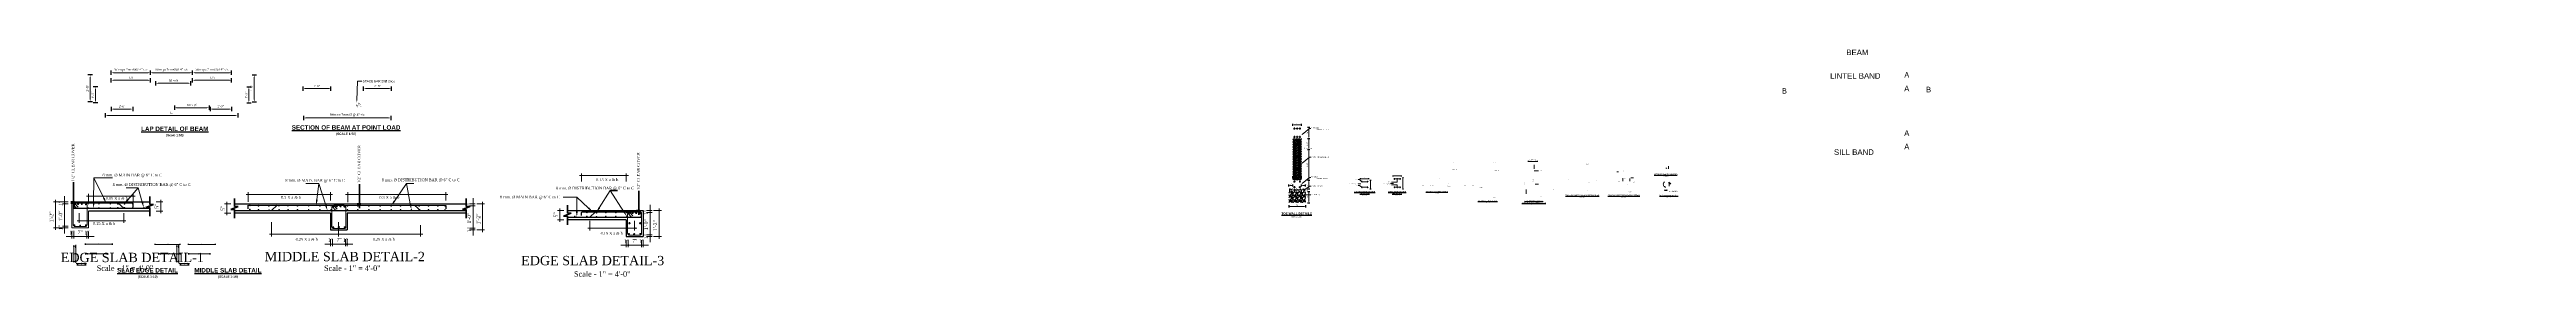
# Model space of a CAD drawing. Header units: feet. Extents: x 28652 to 66086, y -6769 to -640.
# Drawn here: x 59787 to 62446, y -1414 to -1168 of the extents above; entities that cross this region are included whole.
import ezdxf
from ezdxf import colors
from ezdxf.entities.mleader import LeaderData, LeaderLine
from ezdxf.enums import TextEntityAlignment as Align
from ezdxf.math import Vec2, Vec3

# ---------------------------------------------------------------- set-up
doc = ezdxf.new("R2010")
doc.units = ezdxf.units.FT
doc.header["$LTSCALE"] = 50
doc.header["$MEASUREMENT"] = 0
doc.header["$PDMODE"] = 34
for name, color, linetype, lineweight in [('Boarder', 145, 'Continuous', 40), ('brain', 176, 'Continuous', 15), ('DIM', 7, 'Continuous', 9), ('DIMENSION', 142, 'Continuous', 13), ('IES_WR_Dimension', 7, 'Continuous', 15), ('IES_WR_Hatch ANSI31', 8, 'Continuous', 15), ('IES_WR_Leader', 7, 'Continuous', 15), ('IES_WR_Text Structure', 70, 'Continuous', 20), ('Reinforcement', 1, 'Continuous', 40), ('ring', 200, 'Continuous', 15), ('wall', 6, 'Continuous', 40)]:
    doc.layers.add(name, color=color, linetype=linetype, lineweight=lineweight)
doc.layers.add('IES_WR_TEMPLATE-TITLE TEXT', color=7, linetype='Continuous')
doc.layers.add('Text', color=7, linetype='Continuous')
doc.styles.add('1.8', font='times.ttf', dxfattribs={"width": 0.8, "height": 8})
doc.styles.add('arial', font='times.ttf')
doc.styles.add('Arial Annotation', font='arial.ttf', dxfattribs={"height": 0.06})
doc.styles.add('STYLUS', font='times.ttf')
doc.styles.add('TITLE', font='times.ttf', dxfattribs={"height": 11})
doc.dimstyles.new('SECS', dxfattribs={"dimtxt": 0.06, "dimasz": 0.06, "dimexe": 0.06, "dimexo": 0, "dimgap": 0.04, "dimtad": 1, "dimdec": 0, "dimzin": 3, "dimdsep": 46, "dimlunit": 4, "dimtxsty": 'arial', "dimcen": 1.25, "dimclrd": 256, "dimclrt": 3, "dimadec": 0, "dimazin": 0, "dimtfac": 1, "dimtdec": 0, "dimtix": 1, "dimtofl": 0, "dimtmove": 2, "dimatfit": 1, "dimfxl": 0.06, "dimfxlon": 1, "dimtolj": 1, "dimtzin": 0, "dimlwd": -1, "dimarcsym": 0})

# ---------------------------------------------------------------- blocks, each defined once
blk = doc.blocks.new('REBAR CUT')
at = {"layer": 'Reinforcement'}
blk.add_circle((0, 0), 0.024, dxfattribs=at)
blk = doc.blocks.new('*D771')
at = {"layer": 'Defpoints', "color": 0, "transparency": 16777216}
for p in [(61117.1, -1332.8), (61135.1, -1332.8), (61135.1, -1336.8)]:
    blk.add_point(p, dxfattribs=at)
at = {"layer": 'IES_WR_Dimension', "color": 0, "lineweight": -2, "transparency": 16777216}
for p, q in [((61117.1, -1335.6), (61117.1, -1338)), ((61135.1, -1335.6), (61135.1, -1338))]:
    blk.add_line(p, q, dxfattribs=at)
at = {"layer": 'IES_WR_Dimension', "transparency": 16777216}
blk.add_line((61118.3, -1336.8), (61133.9, -1336.8), dxfattribs=at)
for points in [[(61118.3, -1336.6), (61118.3, -1337), (61117.1, -1336.8)], [(61133.9, -1336.6), (61133.9, -1337), (61135.1, -1336.8)]]:
    blk.add_solid(points, dxfattribs=at)
at = {"layer": 'IES_WR_Dimension', "color": 3, "transparency": 16777216, "insert": (61126.1, -1335.3), "char_height": 1.2, "attachment_point": 5, "style": 'arial'}
blk.add_mtext('\\A1;1\'-6"', dxfattribs=at)
blk = doc.blocks.new('*D772')
at = {"layer": 'Defpoints', "color": 0, "transparency": 16777216}
for p in [(61135.1, -1320.8), (61138.5, -1320.8), (61135.1, -1332.8)]:
    blk.add_point(p, dxfattribs=at)
at = {"layer": 'IES_WR_Dimension', "color": 0, "lineweight": -2, "transparency": 16777216}
for p, q in [((61137.3, -1320.8), (61139.7, -1320.8)), ((61137.3, -1332.8), (61139.7, -1332.8))]:
    blk.add_line(p, q, dxfattribs=at)
at = {"layer": 'IES_WR_Dimension', "transparency": 16777216}
blk.add_line((61138.5, -1331.6), (61138.5, -1322), dxfattribs=at)
for points in [[(61138.3, -1322), (61138.7, -1322), (61138.5, -1320.8)], [(61138.3, -1331.6), (61138.7, -1331.6), (61138.5, -1332.8)]]:
    blk.add_solid(points, dxfattribs=at)
at = {"layer": 'IES_WR_Dimension', "color": 3, "transparency": 16777216, "insert": (61137.1, -1326.8), "char_height": 1.2, "attachment_point": 5, "rotation": 90, "style": 'arial'}
blk.add_mtext('\\A1;1\'-0"', dxfattribs=at)
blk = doc.blocks.new('*D773')
at = {"layer": 'Defpoints', "color": 0, "transparency": 16777216}
for p in [(61135.1, -1317.8), (61135.1, -1320.8), (61138.5, -1317.8)]:
    blk.add_point(p, dxfattribs=at)
at = {"layer": 'IES_WR_Dimension', "color": 0, "lineweight": -2, "transparency": 16777216}
for p, q in [((61137.3, -1317.8), (61139.7, -1317.8)), ((61137.3, -1320.8), (61139.7, -1320.8))]:
    blk.add_line(p, q, dxfattribs=at)
at = {"layer": 'IES_WR_Dimension', "transparency": 16777216}
for p, q in [((61138.5, -1316.6), (61138.5, -1315.4)), ((61138.5, -1322), (61138.5, -1323.2))]:
    blk.add_line(p, q, dxfattribs=at)
for points in [[(61138.3, -1316.6), (61138.7, -1316.6), (61138.5, -1317.8)], [(61138.3, -1322), (61138.7, -1322), (61138.5, -1320.8)]]:
    blk.add_solid(points, dxfattribs=at)
at = {"layer": 'IES_WR_Dimension', "color": 3, "transparency": 16777216, "insert": (61137.1, -1319.3), "char_height": 1.2, "attachment_point": 5, "rotation": 90, "style": 'arial'}
blk.add_mtext('\\A1;3"', dxfattribs=at)
blk = doc.blocks.new('*D774')
at = {"layer": 'Defpoints', "color": 0, "transparency": 16777216}
for p in [(61130.6, -1308.8), (61135.1, -1317.8), (61138.5, -1308.8)]:
    blk.add_point(p, dxfattribs=at)
at = {"layer": 'IES_WR_Dimension', "color": 0, "lineweight": -2, "transparency": 16777216}
for p, q in [((61137.3, -1308.8), (61139.7, -1308.8)), ((61137.3, -1317.8), (61139.7, -1317.8))]:
    blk.add_line(p, q, dxfattribs=at)
at = {"layer": 'IES_WR_Dimension', "transparency": 16777216}
blk.add_line((61138.5, -1316.6), (61138.5, -1310), dxfattribs=at)
for points in [[(61138.3, -1310), (61138.7, -1310), (61138.5, -1308.8)], [(61138.3, -1316.6), (61138.7, -1316.6), (61138.5, -1317.8)]]:
    blk.add_solid(points, dxfattribs=at)
at = {"layer": 'IES_WR_Dimension', "color": 3, "transparency": 16777216, "insert": (61137.1, -1313.3), "char_height": 1.2, "attachment_point": 5, "rotation": 90, "style": 'arial'}
blk.add_mtext('\\A1;9"', dxfattribs=at)
blk = doc.blocks.new('*D775')
at = {"layer": 'Defpoints', "color": 0, "transparency": 16777216}
for p in [(61130.6, -1275.8), (61138.5, -1275.8), (61130.6, -1308.8)]:
    blk.add_point(p, dxfattribs=at)
at = {"layer": 'IES_WR_Dimension', "color": 0, "lineweight": -2, "transparency": 16777216}
for p, q in [((61137.3, -1275.8), (61139.7, -1275.8)), ((61137.3, -1308.8), (61139.7, -1308.8))]:
    blk.add_line(p, q, dxfattribs=at)
at = {"layer": 'IES_WR_Dimension', "transparency": 16777216}
blk.add_line((61138.5, -1307.6), (61138.5, -1277), dxfattribs=at)
for points in [[(61138.3, -1277), (61138.7, -1277), (61138.5, -1275.8)], [(61138.3, -1307.6), (61138.7, -1307.6), (61138.5, -1308.8)]]:
    blk.add_solid(points, dxfattribs=at)
at = {"layer": 'IES_WR_Dimension', "color": 3, "transparency": 16777216, "insert": (61137.1, -1292.3), "char_height": 1.2, "attachment_point": 5, "rotation": 90, "style": 'arial'}
blk.add_mtext('\\A1;2\'-9"', dxfattribs=at)
blk = doc.blocks.new('*D776')
at = {"layer": 'Defpoints', "color": 0, "transparency": 16777216}
for p in [(61130.6, -1263.8), (61130.6, -1275.8), (61138.5, -1263.8)]:
    blk.add_point(p, dxfattribs=at)
at = {"layer": 'IES_WR_Dimension', "color": 0, "lineweight": -2, "transparency": 16777216}
for p, q in [((61137.3, -1263.8), (61139.7, -1263.8)), ((61137.3, -1275.8), (61139.7, -1275.8))]:
    blk.add_line(p, q, dxfattribs=at)
at = {"layer": 'IES_WR_Dimension', "transparency": 16777216}
blk.add_line((61138.5, -1274.6), (61138.5, -1265), dxfattribs=at)
for points in [[(61138.3, -1265), (61138.7, -1265), (61138.5, -1263.8)], [(61138.3, -1274.6), (61138.7, -1274.6), (61138.5, -1275.8)]]:
    blk.add_solid(points, dxfattribs=at)
at = {"layer": 'IES_WR_Dimension', "color": 3, "transparency": 16777216, "insert": (61137.1, -1269.8), "char_height": 1.2, "attachment_point": 5, "rotation": 90, "style": 'arial'}
blk.add_mtext('\\A1;1\'-0"', dxfattribs=at)
blk = doc.blocks.new('*D777')
at = {"layer": 'Defpoints', "color": 0, "transparency": 16777216}
for p in [(61130.6, -1251.8), (61130.6, -1263.8), (61138.5, -1251.8)]:
    blk.add_point(p, dxfattribs=at)
at = {"layer": 'IES_WR_Dimension', "color": 0, "lineweight": -2, "transparency": 16777216}
for p, q in [((61137.3, -1251.8), (61139.7, -1251.8)), ((61137.3, -1263.8), (61139.7, -1263.8))]:
    blk.add_line(p, q, dxfattribs=at)
at = {"layer": 'IES_WR_Dimension', "transparency": 16777216}
blk.add_line((61138.5, -1262.6), (61138.5, -1253), dxfattribs=at)
for points in [[(61138.3, -1253), (61138.7, -1253), (61138.5, -1251.8)], [(61138.3, -1262.6), (61138.7, -1262.6), (61138.5, -1263.8)]]:
    blk.add_solid(points, dxfattribs=at)
at = {"layer": 'IES_WR_Dimension', "color": 3, "transparency": 16777216, "insert": (61137.1, -1257.8), "char_height": 1.2, "attachment_point": 5, "rotation": 90, "style": 'arial'}
blk.add_mtext('\\A1;1\'-0"', dxfattribs=at)
blk = doc.blocks.new('*D778')
at = {"layer": 'Defpoints', "color": 0, "transparency": 16777216}
for p in [(61117.1, -1317.8), (61121.6, -1314.3), (61121.6, -1317.8)]:
    blk.add_point(p, dxfattribs=at)
at = {"layer": 'IES_WR_Dimension', "color": 0, "lineweight": -2, "transparency": 16777216}
for p, q in [((61117.1, -1315.5), (61117.1, -1313.1)), ((61121.6, -1315.5), (61121.6, -1313.1))]:
    blk.add_line(p, q, dxfattribs=at)
at = {"layer": 'IES_WR_Dimension', "transparency": 16777216}
blk.add_line((61118.3, -1314.3), (61120.4, -1314.3), dxfattribs=at)
for points in [[(61118.3, -1314.1), (61118.3, -1314.5), (61117.1, -1314.3)], [(61120.4, -1314.1), (61120.4, -1314.5), (61121.6, -1314.3)]]:
    blk.add_solid(points, dxfattribs=at)
at = {"layer": 'IES_WR_Dimension', "color": 3, "transparency": 16777216, "insert": (61119.4, -1312.9), "char_height": 1.2, "attachment_point": 5, "style": 'arial'}
blk.add_mtext('\\A1;5"', dxfattribs=at)
blk = doc.blocks.new('*D779')
at = {"layer": 'Defpoints', "color": 0, "transparency": 16777216}
for p in [(61130.6, -1314.3), (61130.6, -1317.8), (61135.1, -1317.8)]:
    blk.add_point(p, dxfattribs=at)
at = {"layer": 'IES_WR_Dimension', "color": 0, "lineweight": -2, "transparency": 16777216}
for p, q in [((61130.6, -1315.5), (61130.6, -1313.1)), ((61135.1, -1315.5), (61135.1, -1313.1))]:
    blk.add_line(p, q, dxfattribs=at)
at = {"layer": 'IES_WR_Dimension', "transparency": 16777216}
blk.add_line((61133.9, -1314.3), (61131.8, -1314.3), dxfattribs=at)
for points in [[(61131.8, -1314.1), (61131.8, -1314.5), (61130.6, -1314.3)], [(61133.9, -1314.1), (61133.9, -1314.5), (61135.1, -1314.3)]]:
    blk.add_solid(points, dxfattribs=at)
at = {"layer": 'IES_WR_Dimension', "color": 3, "transparency": 16777216, "insert": (61132.9, -1312.9), "char_height": 1.2, "attachment_point": 5, "style": 'arial'}
blk.add_mtext('\\A1;5"', dxfattribs=at)
blk = doc.blocks.new('*D780')
at = {"layer": 'Defpoints', "color": 0, "transparency": 16777216}
for p in [(61121.6, -1308.8), (61130.6, -1305.5), (61130.6, -1308.8)]:
    blk.add_point(p, dxfattribs=at)
at = {"layer": 'IES_WR_Dimension', "color": 0, "lineweight": -2, "transparency": 16777216}
for p, q in [((61121.6, -1306.7), (61121.6, -1304.3)), ((61130.6, -1306.7), (61130.6, -1304.3))]:
    blk.add_line(p, q, dxfattribs=at)
at = {"layer": 'IES_WR_Dimension', "transparency": 16777216}
blk.add_line((61122.8, -1305.5), (61129.4, -1305.5), dxfattribs=at)
for points in [[(61122.8, -1305.3), (61122.8, -1305.7), (61121.6, -1305.5)], [(61129.4, -1305.3), (61129.4, -1305.7), (61130.6, -1305.5)]]:
    blk.add_solid(points, dxfattribs=at)
at = {"layer": 'IES_WR_Dimension', "color": 3, "transparency": 16777216, "insert": (61126.1, -1304.1), "char_height": 1.2, "attachment_point": 5, "style": 'arial'}
blk.add_mtext('\\A1;9"', dxfattribs=at)
blk = doc.blocks.new('*D781')
at = {"layer": 'Defpoints', "color": 0, "transparency": 16777216}
for p in [(61121.6, -1249.2), (61121.6, -1251.8), (61130.6, -1251.8)]:
    blk.add_point(p, dxfattribs=at)
at = {"layer": 'IES_WR_Dimension', "color": 0, "lineweight": -2, "transparency": 16777216}
for p, q in [((61121.6, -1250.4), (61121.6, -1248)), ((61130.6, -1250.4), (61130.6, -1248))]:
    blk.add_line(p, q, dxfattribs=at)
at = {"layer": 'IES_WR_Dimension', "transparency": 16777216}
blk.add_line((61129.4, -1249.2), (61122.8, -1249.2), dxfattribs=at)
for points in [[(61122.8, -1249), (61122.8, -1249.4), (61121.6, -1249.2)], [(61129.4, -1249), (61129.4, -1249.4), (61130.6, -1249.2)]]:
    blk.add_solid(points, dxfattribs=at)
at = {"layer": 'IES_WR_Dimension', "color": 3, "transparency": 16777216, "insert": (61126.1, -1247.8), "char_height": 1.2, "attachment_point": 5, "style": 'arial'}
blk.add_mtext('\\A1;9"', dxfattribs=at)
blk = doc.blocks.new('*D782')
at = {"layer": 'Defpoints', "color": 0, "transparency": 16777216}
for p in [(61194.2, -1308.8), (61203.2, -1307.1), (61203.2, -1308.8)]:
    blk.add_point(p, dxfattribs=at)
at = {"layer": 'IES_WR_Dimension', "color": 0, "lineweight": -2, "transparency": 16777216}
for p, q in [((61194.2, -1307.7), (61194.2, -1306.5)), ((61203.2, -1307.7), (61203.2, -1306.5))]:
    blk.add_line(p, q, dxfattribs=at)
at = {"layer": 'IES_WR_Dimension', "transparency": 16777216}
blk.add_line((61194.8, -1307.1), (61202.6, -1307.1), dxfattribs=at)
for points in [[(61194.8, -1307), (61194.8, -1307.2), (61194.2, -1307.1)], [(61202.6, -1307), (61202.6, -1307.2), (61203.2, -1307.1)]]:
    blk.add_solid(points, dxfattribs=at)
at = {"layer": 'IES_WR_Dimension', "color": 3, "transparency": 16777216, "insert": (61198.7, -1306.4), "char_height": 0.6, "attachment_point": 5, "style": 'arial'}
blk.add_mtext('\\A1;9"', dxfattribs=at)
blk = doc.blocks.new('*D783')
at = {"layer": 'Defpoints', "color": 0, "transparency": 16777216}
for p in [(61203.2, -1308.8), (61203.2, -1317.8), (61204.8, -1308.8)]:
    blk.add_point(p, dxfattribs=at)
at = {"layer": 'IES_WR_Dimension', "color": 0, "lineweight": -2, "transparency": 16777216}
for p, q in [((61204.2, -1308.8), (61205.4, -1308.8)), ((61204.2, -1317.8), (61205.4, -1317.8))]:
    blk.add_line(p, q, dxfattribs=at)
at = {"layer": 'IES_WR_Dimension', "transparency": 16777216}
blk.add_line((61204.8, -1317.2), (61204.8, -1309.4), dxfattribs=at)
for points in [[(61204.7, -1309.4), (61204.9, -1309.4), (61204.8, -1308.8)], [(61204.7, -1317.2), (61204.9, -1317.2), (61204.8, -1317.8)]]:
    blk.add_solid(points, dxfattribs=at)
at = {"layer": 'IES_WR_Dimension', "color": 3, "transparency": 16777216, "insert": (61204.1, -1313.3), "char_height": 0.6, "attachment_point": 5, "rotation": 90, "style": 'arial'}
blk.add_mtext('\\A1;9"', dxfattribs=at)
blk = doc.blocks.new('*D784')
at = {"layer": 'Defpoints', "color": 0, "transparency": 16777216}
for p in [(61229.1, -1305.8), (61238.1, -1304.1), (61238.1, -1305.8)]:
    blk.add_point(p, dxfattribs=at)
at = {"layer": 'IES_WR_Dimension', "color": 0, "lineweight": -2, "transparency": 16777216}
for p, q in [((61229.1, -1304.7), (61229.1, -1303.5)), ((61238.1, -1304.7), (61238.1, -1303.5))]:
    blk.add_line(p, q, dxfattribs=at)
at = {"layer": 'IES_WR_Dimension', "transparency": 16777216}
blk.add_line((61229.7, -1304.1), (61237.5, -1304.1), dxfattribs=at)
for points in [[(61229.7, -1304), (61229.7, -1304.2), (61229.1, -1304.1)], [(61237.5, -1304), (61237.5, -1304.2), (61238.1, -1304.1)]]:
    blk.add_solid(points, dxfattribs=at)
at = {"layer": 'IES_WR_Dimension', "color": 3, "transparency": 16777216, "insert": (61233.6, -1303.4), "char_height": 0.6, "attachment_point": 5, "style": 'arial'}
blk.add_mtext('\\A1;9"', dxfattribs=at)
blk = doc.blocks.new('*D785')
at = {"layer": 'Defpoints', "color": 0, "transparency": 16777216}
for p in [(61238.1, -1305.8), (61238.1, -1317.8), (61239.7, -1305.8)]:
    blk.add_point(p, dxfattribs=at)
at = {"layer": 'IES_WR_Dimension', "color": 0, "lineweight": -2, "transparency": 16777216}
for p, q in [((61239.1, -1305.8), (61240.3, -1305.8)), ((61239.1, -1317.8), (61240.3, -1317.8))]:
    blk.add_line(p, q, dxfattribs=at)
at = {"layer": 'IES_WR_Dimension', "transparency": 16777216}
blk.add_line((61239.7, -1317.2), (61239.7, -1306.4), dxfattribs=at)
for points in [[(61239.6, -1306.4), (61239.8, -1306.4), (61239.7, -1305.8)], [(61239.6, -1317.2), (61239.8, -1317.2), (61239.7, -1317.8)]]:
    blk.add_solid(points, dxfattribs=at)
at = {"layer": 'IES_WR_Dimension', "color": 3, "transparency": 16777216, "insert": (61239, -1311.8), "char_height": 0.6, "attachment_point": 5, "rotation": 90, "style": 'arial'}
blk.add_mtext('\\A1;1\'-0"', dxfattribs=at)
blk = doc.blocks.new('*D786')
at = {"layer": 'Defpoints', "color": 0, "transparency": 16777216}
for p in [(61374.4, -1288.5), (61374.4, -1289.9), (61384, -1289.9)]:
    blk.add_point(p, dxfattribs=at)
at = {"layer": 'IES_WR_Dimension', "color": 0, "lineweight": -2, "transparency": 16777216}
for p, q in [((61374.4, -1289.1), (61374.4, -1287.9)), ((61384, -1289.1), (61384, -1287.9))]:
    blk.add_line(p, q, dxfattribs=at)
at = {"layer": 'IES_WR_Dimension', "transparency": 16777216}
blk.add_line((61383.4, -1288.5), (61375, -1288.5), dxfattribs=at)
for points in [[(61375, -1288.4), (61375, -1288.6), (61374.4, -1288.5)], [(61383.4, -1288.4), (61383.4, -1288.6), (61384, -1288.5)]]:
    blk.add_solid(points, dxfattribs=at)
at = {"layer": 'IES_WR_Dimension', "color": 3, "transparency": 16777216, "insert": (61379.1, -1287.1), "char_height": 0.6, "attachment_point": 5, "style": 'arial'}
blk.add_mtext('\\A1;CONFINED CORE', dxfattribs=at)
blk = doc.blocks.new('*D787')
at = {"layer": 'Defpoints', "color": 0, "ltscale": 10, "transparency": 16777216}
for p in [(61519.2, -1313.1), (61522.4, -1313.9), (61522.4, -1317.3), (61522.9, -1313.5), (61524.3, -1314.9)]:
    blk.add_point(p, dxfattribs=at)
at = {"layer": 'IES_WR_Dimension', "color": 0, "lineweight": -2, "ltscale": 10, "transparency": 16777216}
blk.add_line((61520.6, -1311.2), (61519.7, -1310.4), dxfattribs=at)
at = {"layer": 'IES_WR_Dimension', "ltscale": 10, "transparency": 16777216}
blk.add_arc((61522.4, -1313.1), 3.2, 145.7756, 259.2244, dxfattribs=at)
for points in [[(61519.7, -1311.2), (61519.8, -1311.3), (61520.1, -1310.8)], [(61521.8, -1316.1), (61521.8, -1316.3), (61522.4, -1316.3)]]:
    blk.add_solid(points, dxfattribs=at)
at = {"layer": 'IES_WR_Dimension', "color": 3, "ltscale": 10, "transparency": 16777216, "insert": (61520.1, -1314), "char_height": 0.6, "attachment_point": 5, "rotation": 292.5, "style": 'arial'}
blk.add_mtext('\\A1;135°', dxfattribs=at)
blk = doc.blocks.new('*D788')
at = {"layer": 'Defpoints', "color": 0, "ltscale": 10, "transparency": 16777216}
for p in [(61522.9, -1313.5), (61524.3, -1314.9), (61526.8, -1312.4)]:
    blk.add_point(p, dxfattribs=at)
at = {"layer": 'IES_WR_Dimension', "color": 0, "lineweight": -2, "ltscale": 10, "transparency": 16777216}
for p, q in [((61524.9, -1311.4), (61525.8, -1310.6)), ((61526.3, -1312.9), (61527.2, -1312))]:
    blk.add_line(p, q, dxfattribs=at)
at = {"layer": 'IES_WR_Dimension', "ltscale": 10, "transparency": 16777216}
blk.add_line((61525.8, -1311.4), (61526.3, -1312), dxfattribs=at)
for points in [[(61525.8, -1311.4), (61525.7, -1311.5), (61525.3, -1311)], [(61526.4, -1311.9), (61526.3, -1312.1), (61526.8, -1312.4)]]:
    blk.add_solid(points, dxfattribs=at)
at = {"layer": 'IES_WR_Dimension', "color": 3, "ltscale": 10, "transparency": 16777216, "insert": (61526.5, -1311.2), "char_height": 0.6, "attachment_point": 5, "rotation": 315, "style": 'arial'}
blk.add_mtext('\\A1;3"', dxfattribs=at)
blk = doc.blocks.new('*D789')
at = {"layer": 'Defpoints', "color": 0, "ltscale": 10, "transparency": 16777216}
for p in [(61521.2, -1317.3), (61521.2, -1319.5), (61522.4, -1317.3)]:
    blk.add_point(p, dxfattribs=at)
at = {"layer": 'IES_WR_Dimension', "ltscale": 10, "transparency": 16777216}
for p, q in [((61520.6, -1319.5), (61520, -1319.5)), ((61523, -1319.5), (61523.6, -1319.5))]:
    blk.add_line(p, q, dxfattribs=at)
at = {"layer": 'IES_WR_Dimension', "color": 0, "lineweight": -2, "ltscale": 10, "transparency": 16777216}
for p, q in [((61521.2, -1318.9), (61521.2, -1320.1)), ((61522.4, -1318.9), (61522.4, -1320.1))]:
    blk.add_line(p, q, dxfattribs=at)
at = {"layer": 'IES_WR_Dimension', "ltscale": 10, "transparency": 16777216}
for points in [[(61520.6, -1319.4), (61520.6, -1319.6), (61521.2, -1319.5)], [(61523, -1319.4), (61523, -1319.6), (61522.4, -1319.5)]]:
    blk.add_solid(points, dxfattribs=at)
at = {"layer": 'IES_WR_Dimension', "color": 3, "ltscale": 10, "transparency": 16777216, "insert": (61521.8, -1318.8), "char_height": 0.6, "attachment_point": 5, "style": 'arial'}
blk.add_mtext('\\A1;1.5"', dxfattribs=at)
blk = doc.blocks.new('*D753')
at = {"layer": 'Defpoints', "color": 0, "ltscale": 0.1, "transparency": 16777216}
for p in [(59940.2, -1201.4), (59940.2, -1214.1), (59982.2, -1212.6)]:
    blk.add_point(p, dxfattribs=at)
at = {"layer": 'DIM', "color": 0, "lineweight": -2, "ltscale": 0.1, "transparency": 16777216}
for p, q in [((59940.2, -1203.8), (59940.2, -1199)), ((59982.2, -1203.8), (59982.2, -1199))]:
    blk.add_line(p, q, dxfattribs=at)
at = {"layer": 'DIM', "ltscale": 0.1, "transparency": 16777216}
blk.add_line((59979.8, -1201.4), (59942.6, -1201.4), dxfattribs=at)
for points in [[(59942.6, -1201), (59942.6, -1201.8), (59940.2, -1201.4)], [(59979.8, -1201), (59979.8, -1201.8), (59982.2, -1201.4)]]:
    blk.add_solid(points, dxfattribs=at)
at = {"layer": 'DIM', "color": 3, "ltscale": 0.1, "transparency": 16777216, "insert": (59961.2, -1198.6), "char_height": 2.4, "attachment_point": 5, "style": 'arial'}
blk.add_mtext('\\A1;L/3', dxfattribs=at)
blk = doc.blocks.new('*D754')
at = {"layer": 'Defpoints', "color": 0, "ltscale": 0.1, "transparency": 16777216}
for p in [(59846.5, -1230.3), (59988.7, -1230.3), (59988.7, -1239.1)]:
    blk.add_point(p, dxfattribs=at)
at = {"layer": 'DIM', "color": 0, "lineweight": -2, "ltscale": 0.1, "transparency": 16777216}
for p, q in [((59846.5, -1236.7), (59846.5, -1241.5)), ((59988.7, -1236.7), (59988.7, -1241.5))]:
    blk.add_line(p, q, dxfattribs=at)
at = {"layer": 'DIM', "ltscale": 0.1, "transparency": 16777216}
blk.add_line((59848.9, -1239.1), (59986.3, -1239.1), dxfattribs=at)
for points in [[(59848.9, -1238.7), (59848.9, -1239.5), (59846.5, -1239.1)], [(59986.3, -1238.7), (59986.3, -1239.5), (59988.7, -1239.1)]]:
    blk.add_solid(points, dxfattribs=at)
at = {"layer": 'DIM', "color": 3, "ltscale": 0.1, "transparency": 16777216, "insert": (59917.6, -1236.3), "char_height": 2.4, "attachment_point": 5, "style": 'arial'}
blk.add_mtext('\\A1;L', dxfattribs=at)
blk = doc.blocks.new('*D755')
at = {"layer": 'Defpoints', "color": 0, "ltscale": 0.1, "transparency": 16777216}
for p in [(59959.1, -1222.9), (59959.1, -1232.3), (59982.2, -1224.4)]:
    blk.add_point(p, dxfattribs=at)
at = {"layer": 'DIM', "color": 0, "lineweight": -2, "ltscale": 0.1, "transparency": 16777216}
for p, q in [((59959.1, -1229.9), (59959.1, -1234.7)), ((59982.2, -1229.9), (59982.2, -1234.7))]:
    blk.add_line(p, q, dxfattribs=at)
at = {"layer": 'DIM', "ltscale": 0.1, "transparency": 16777216}
blk.add_line((59979.8, -1232.3), (59961.5, -1232.3), dxfattribs=at)
for points in [[(59961.5, -1231.9), (59961.5, -1232.7), (59959.1, -1232.3)], [(59979.8, -1231.9), (59979.8, -1232.7), (59982.2, -1232.3)]]:
    blk.add_solid(points, dxfattribs=at)
at = {"layer": 'DIM', "color": 3, "ltscale": 0.1, "transparency": 16777216, "insert": (59970.6, -1229.5), "char_height": 2.4, "attachment_point": 5, "style": 'arial'}
blk.add_mtext('\\A1;2\'-0"', dxfattribs=at)
blk = doc.blocks.new('*D756')
at = {"layer": 'Defpoints', "color": 0, "ltscale": 0.1, "transparency": 16777216}
for p in [(59940.2, -1193.3), (59940.2, -1202.3), (59982.2, -1199.8)]:
    blk.add_point(p, dxfattribs=at)
at = {"layer": 'DIM', "color": 0, "lineweight": -2, "ltscale": 0.1, "transparency": 16777216}
for p, q in [((59940.2, -1195.7), (59940.2, -1190.9)), ((59982.2, -1195.7), (59982.2, -1190.9))]:
    blk.add_line(p, q, dxfattribs=at)
at = {"layer": 'DIM', "ltscale": 0.1, "transparency": 16777216}
blk.add_line((59979.8, -1193.3), (59942.6, -1193.3), dxfattribs=at)
for points in [[(59942.6, -1192.9), (59942.6, -1193.7), (59940.2, -1193.3)], [(59979.8, -1192.9), (59979.8, -1193.7), (59982.2, -1193.3)]]:
    blk.add_solid(points, dxfattribs=at)
at = {"layer": 'DIM', "color": 3, "ltscale": 0.1, "transparency": 16777216, "insert": (59961.2, -1190.1), "char_height": 2.4, "attachment_point": 5, "style": 'arial'}
blk.add_mtext('\\A1;Stirrups 7mm%%C@ 4" c/c', dxfattribs=at)
blk = doc.blocks.new('*D757')
at = {"layer": 'Defpoints', "color": 0, "ltscale": 0.1, "transparency": 16777216}
for p in [(59895, -1193.3), (59895, -1202.3), (59940.2, -1202.3)]:
    blk.add_point(p, dxfattribs=at)
at = {"layer": 'DIM', "color": 0, "lineweight": -2, "ltscale": 0.1, "transparency": 16777216}
for p, q in [((59895, -1195.7), (59895, -1190.9)), ((59940.2, -1195.7), (59940.2, -1190.9))]:
    blk.add_line(p, q, dxfattribs=at)
at = {"layer": 'DIM', "ltscale": 0.1, "transparency": 16777216}
blk.add_line((59937.8, -1193.3), (59897.4, -1193.3), dxfattribs=at)
for points in [[(59897.4, -1192.9), (59897.4, -1193.7), (59895, -1193.3)], [(59937.8, -1192.9), (59937.8, -1193.7), (59940.2, -1193.3)]]:
    blk.add_solid(points, dxfattribs=at)
at = {"layer": 'DIM', "color": 3, "ltscale": 0.1, "transparency": 16777216, "insert": (59917.6, -1190.1), "char_height": 2.4, "attachment_point": 5, "style": 'arial'}
blk.add_mtext('\\A1;Stirrups 7mm%%C@ 4" c/c', dxfattribs=at)
blk = doc.blocks.new('*D758')
at = {"layer": 'Defpoints', "color": 0, "ltscale": 0.1, "transparency": 16777216}
for p in [(59853, -1212.6), (59895, -1201.4), (59895, -1214.1)]:
    blk.add_point(p, dxfattribs=at)
at = {"layer": 'DIM', "color": 0, "lineweight": -2, "ltscale": 0.1, "transparency": 16777216}
for p, q in [((59853, -1203.8), (59853, -1199)), ((59895, -1203.8), (59895, -1199))]:
    blk.add_line(p, q, dxfattribs=at)
at = {"layer": 'DIM', "ltscale": 0.1, "transparency": 16777216}
blk.add_line((59855.4, -1201.4), (59892.6, -1201.4), dxfattribs=at)
for points in [[(59855.4, -1201), (59855.4, -1201.8), (59853, -1201.4)], [(59892.6, -1201), (59892.6, -1201.8), (59895, -1201.4)]]:
    blk.add_solid(points, dxfattribs=at)
at = {"layer": 'DIM', "color": 3, "ltscale": 0.1, "transparency": 16777216, "insert": (59874, -1198.6), "char_height": 2.4, "attachment_point": 5, "style": 'arial'}
blk.add_mtext('\\A1;L/3', dxfattribs=at)
blk = doc.blocks.new('*D759')
at = {"layer": 'Defpoints', "color": 0, "ltscale": 0.1, "transparency": 16777216}
for p in [(59895, -1193.3), (59853, -1199.8), (59895, -1202.3)]:
    blk.add_point(p, dxfattribs=at)
at = {"layer": 'DIM', "color": 0, "lineweight": -2, "ltscale": 0.1, "transparency": 16777216}
for p, q in [((59853, -1195.7), (59853, -1190.9)), ((59895, -1195.7), (59895, -1190.9))]:
    blk.add_line(p, q, dxfattribs=at)
at = {"layer": 'DIM', "ltscale": 0.1, "transparency": 16777216}
blk.add_line((59855.4, -1193.3), (59892.6, -1193.3), dxfattribs=at)
for points in [[(59855.4, -1192.9), (59855.4, -1193.7), (59853, -1193.3)], [(59892.6, -1192.9), (59892.6, -1193.7), (59895, -1193.3)]]:
    blk.add_solid(points, dxfattribs=at)
at = {"layer": 'DIM', "color": 3, "ltscale": 0.1, "transparency": 16777216, "insert": (59874, -1190.1), "char_height": 2.4, "attachment_point": 5, "style": 'arial'}
blk.add_mtext('\\A1;Stirrups 7mm%%C@ 4" c/c', dxfattribs=at)
blk = doc.blocks.new('*D760')
at = {"layer": 'Defpoints', "color": 0, "ltscale": 0.1, "transparency": 16777216}
for p in [(59876.1, -1222.9), (59853, -1224.4), (59876.1, -1232.3)]:
    blk.add_point(p, dxfattribs=at)
at = {"layer": 'DIM', "color": 0, "lineweight": -2, "ltscale": 0.1, "transparency": 16777216}
for p, q in [((59853, -1229.9), (59853, -1234.7)), ((59876.1, -1229.9), (59876.1, -1234.7))]:
    blk.add_line(p, q, dxfattribs=at)
at = {"layer": 'DIM', "ltscale": 0.1, "transparency": 16777216}
blk.add_line((59855.4, -1232.3), (59873.7, -1232.3), dxfattribs=at)
for points in [[(59855.4, -1231.9), (59855.4, -1232.7), (59853, -1232.3)], [(59873.7, -1231.9), (59873.7, -1232.7), (59876.1, -1232.3)]]:
    blk.add_solid(points, dxfattribs=at)
at = {"layer": 'DIM', "color": 3, "ltscale": 0.1, "transparency": 16777216, "insert": (59864.6, -1229.5), "char_height": 2.4, "attachment_point": 5, "style": 'arial'}
blk.add_mtext('\\A1;2\'-0"', dxfattribs=at)
blk = doc.blocks.new('*D761')
at = {"layer": 'Defpoints', "color": 0, "ltscale": 0.1, "transparency": 16777216}
for p in [(59900.9, -1204.6), (59900.9, -1210.2), (59938.2, -1209.7)]:
    blk.add_point(p, dxfattribs=at)
at = {"layer": 'DIM', "color": 0, "lineweight": -2, "ltscale": 0.1, "transparency": 16777216}
for p, q in [((59900.9, -1207), (59900.9, -1202.2)), ((59938.2, -1207), (59938.2, -1202.2))]:
    blk.add_line(p, q, dxfattribs=at)
at = {"layer": 'DIM', "ltscale": 0.1, "transparency": 16777216}
blk.add_line((59935.8, -1204.6), (59903.3, -1204.6), dxfattribs=at)
for points in [[(59903.3, -1204.2), (59903.3, -1205), (59900.9, -1204.6)], [(59935.8, -1204.2), (59935.8, -1205), (59938.2, -1204.6)]]:
    blk.add_solid(points, dxfattribs=at)
at = {"layer": 'DIM', "color": 3, "ltscale": 0.1, "transparency": 16777216, "insert": (59919.6, -1201.8), "char_height": 2.4, "attachment_point": 5, "style": 'arial'}
blk.add_mtext('\\A1;60 x %%C', dxfattribs=at)
blk = doc.blocks.new('*D762')
at = {"layer": 'Defpoints', "color": 0, "ltscale": 0.1, "transparency": 16777216}
for p in [(59920.7, -1223.7), (59920.7, -1230.9), (59957.9, -1224.2)]:
    blk.add_point(p, dxfattribs=at)
at = {"layer": 'DIM', "color": 0, "lineweight": -2, "ltscale": 0.1, "transparency": 16777216}
for p, q in [((59920.7, -1228.5), (59920.7, -1233.3)), ((59957.9, -1228.5), (59957.9, -1233.3))]:
    blk.add_line(p, q, dxfattribs=at)
at = {"layer": 'DIM', "ltscale": 0.1, "transparency": 16777216}
blk.add_line((59955.5, -1230.9), (59923.1, -1230.9), dxfattribs=at)
for points in [[(59923.1, -1230.5), (59923.1, -1231.3), (59920.7, -1230.9)], [(59955.5, -1230.5), (59955.5, -1231.3), (59957.9, -1230.9)]]:
    blk.add_solid(points, dxfattribs=at)
at = {"layer": 'DIM', "color": 3, "ltscale": 0.1, "transparency": 16777216, "insert": (59939.3, -1228), "char_height": 2.4, "attachment_point": 5, "style": 'arial'}
blk.add_mtext('\\A1;60 x %%C', dxfattribs=at)
blk = doc.blocks.new('*D763')
at = {"layer": 'Defpoints', "color": 0, "ltscale": 0.1, "transparency": 16777216}
for p in [(59836.1, -1208.6), (59853, -1208.6), (59853, -1225.6)]:
    blk.add_point(p, dxfattribs=at)
at = {"layer": 'DIM', "color": 0, "lineweight": -2, "ltscale": 0.1, "transparency": 16777216}
for p, q in [((59838.5, -1208.6), (59833.7, -1208.6)), ((59838.5, -1225.6), (59833.7, -1225.6))]:
    blk.add_line(p, q, dxfattribs=at)
at = {"layer": 'DIM', "ltscale": 0.1, "transparency": 16777216}
blk.add_line((59836.1, -1223.2), (59836.1, -1211), dxfattribs=at)
for points in [[(59835.7, -1211), (59836.5, -1211), (59836.1, -1208.6)], [(59835.7, -1223.2), (59836.5, -1223.2), (59836.1, -1225.6)]]:
    blk.add_solid(points, dxfattribs=at)
at = {"layer": 'DIM', "color": 3, "ltscale": 0.1, "transparency": 16777216, "insert": (59833.3, -1217.1), "char_height": 2.4, "attachment_point": 5, "rotation": 90, "style": 'arial'}
blk.add_mtext('\\A1;1\'-5"', dxfattribs=at)
blk = doc.blocks.new('*D764')
at = {"layer": 'Defpoints', "color": 0, "ltscale": 0.1, "transparency": 16777216}
for p in [(59842.5, -1195.7), (59830.3, -1224.5), (59843.6, -1224.5)]:
    blk.add_point(p, dxfattribs=at)
at = {"layer": 'DIM', "color": 0, "lineweight": -2, "ltscale": 0.1, "transparency": 16777216}
for p, q in [((59832.7, -1195.7), (59827.9, -1195.7)), ((59832.7, -1224.5), (59827.9, -1224.5))]:
    blk.add_line(p, q, dxfattribs=at)
at = {"layer": 'DIM', "ltscale": 0.1, "transparency": 16777216}
blk.add_line((59830.3, -1198.1), (59830.3, -1222.1), dxfattribs=at)
for points in [[(59829.9, -1198.1), (59830.7, -1198.1), (59830.3, -1195.7)], [(59829.9, -1222.1), (59830.7, -1222.1), (59830.3, -1224.5)]]:
    blk.add_solid(points, dxfattribs=at)
at = {"layer": 'DIM', "color": 3, "ltscale": 0.1, "transparency": 16777216, "insert": (59827.5, -1210.1), "char_height": 2.4, "attachment_point": 5, "rotation": 90, "style": 'arial'}
blk.add_mtext('\\A1;2\'-5"', dxfattribs=at)
blk = doc.blocks.new('*D765')
at = {"layer": 'Defpoints', "color": 0, "ltscale": 0.1, "transparency": 16777216}
for p in [(59998.5, -1208.6), (60000.7, -1208.6), (59998.5, -1225.6)]:
    blk.add_point(p, dxfattribs=at)
at = {"layer": 'DIM', "color": 0, "lineweight": -2, "ltscale": 0.1, "transparency": 16777216}
for p, q in [((59998.5, -1208.6), (60003.1, -1208.6)), ((59998.5, -1225.6), (60003.1, -1225.6))]:
    blk.add_line(p, q, dxfattribs=at)
at = {"layer": 'DIM', "ltscale": 0.1, "transparency": 16777216}
blk.add_line((60000.7, -1223.2), (60000.7, -1211), dxfattribs=at)
for points in [[(60000.3, -1211), (60001.1, -1211), (60000.7, -1208.6)], [(60000.3, -1223.2), (60001.1, -1223.2), (60000.7, -1225.6)]]:
    blk.add_solid(points, dxfattribs=at)
at = {"layer": 'DIM', "color": 3, "ltscale": 0.1, "transparency": 16777216, "insert": (59997.9, -1217.1), "char_height": 2.4, "attachment_point": 5, "rotation": 90, "style": 'arial'}
blk.add_mtext('\\A1;1\'-5"', dxfattribs=at)
blk = doc.blocks.new('*D766')
at = {"layer": 'Defpoints', "color": 0, "ltscale": 0.1, "transparency": 16777216}
for p in [(59992.7, -1195.7), (59991.6, -1224.5), (60006.5, -1224.5)]:
    blk.add_point(p, dxfattribs=at)
at = {"layer": 'DIM', "color": 0, "lineweight": -2, "ltscale": 0.1, "transparency": 16777216}
for p, q in [((60004.1, -1195.7), (60008.9, -1195.7)), ((60004.1, -1224.5), (60008.9, -1224.5))]:
    blk.add_line(p, q, dxfattribs=at)
at = {"layer": 'DIM', "ltscale": 0.1, "transparency": 16777216}
blk.add_line((60006.5, -1198.1), (60006.5, -1222.1), dxfattribs=at)
for points in [[(60006.1, -1198.1), (60006.9, -1198.1), (60006.5, -1195.7)], [(60006.1, -1222.1), (60006.9, -1222.1), (60006.5, -1224.5)]]:
    blk.add_solid(points, dxfattribs=at)
at = {"layer": 'DIM', "color": 3, "ltscale": 0.1, "transparency": 16777216, "insert": (60003.7, -1210.1), "char_height": 2.4, "attachment_point": 5, "rotation": 90, "style": 'arial'}
blk.add_mtext('\\A1;2\'-5"', dxfattribs=at)
blk = doc.blocks.new('*D767')
at = {"layer": 'Defpoints', "color": 0, "ltscale": 0.1, "transparency": 16777216}
for p in [(60058.8, -1218.1), (60088.8, -1210.4), (60088.8, -1218.1)]:
    blk.add_point(p, dxfattribs=at)
at = {"layer": 'DIM', "color": 0, "lineweight": -2, "ltscale": 0.1, "transparency": 16777216}
for p, q in [((60058.8, -1212.8), (60058.8, -1208)), ((60088.8, -1212.8), (60088.8, -1208))]:
    blk.add_line(p, q, dxfattribs=at)
at = {"layer": 'DIM', "ltscale": 0.1, "transparency": 16777216}
blk.add_line((60061.2, -1210.4), (60086.4, -1210.4), dxfattribs=at)
for points in [[(60061.2, -1210), (60061.2, -1210.8), (60058.8, -1210.4)], [(60086.4, -1210), (60086.4, -1210.8), (60088.8, -1210.4)]]:
    blk.add_solid(points, dxfattribs=at)
at = {"layer": 'DIM', "color": 3, "ltscale": 0.1, "transparency": 16777216, "insert": (60073.8, -1207.6), "char_height": 2.4, "attachment_point": 5, "style": 'arial'}
blk.add_mtext('\\A1;2\'-6"', dxfattribs=at)
blk = doc.blocks.new('*D768')
at = {"layer": 'Defpoints', "color": 0, "ltscale": 0.1, "transparency": 16777216}
for p in [(60123.8, -1218.1), (60153.8, -1210.4), (60153.8, -1218.1)]:
    blk.add_point(p, dxfattribs=at)
at = {"layer": 'DIM', "color": 0, "lineweight": -2, "ltscale": 0.1, "transparency": 16777216}
for p, q in [((60123.8, -1212.8), (60123.8, -1208)), ((60153.8, -1212.8), (60153.8, -1208))]:
    blk.add_line(p, q, dxfattribs=at)
at = {"layer": 'DIM', "ltscale": 0.1, "transparency": 16777216}
blk.add_line((60126.2, -1210.4), (60151.4, -1210.4), dxfattribs=at)
for points in [[(60126.2, -1210), (60126.2, -1210.8), (60123.8, -1210.4)], [(60151.4, -1210), (60151.4, -1210.8), (60153.8, -1210.4)]]:
    blk.add_solid(points, dxfattribs=at)
at = {"layer": 'DIM', "color": 3, "ltscale": 0.1, "transparency": 16777216, "insert": (60138.8, -1207.6), "char_height": 2.4, "attachment_point": 5, "style": 'arial'}
blk.add_mtext('\\A1;2\'-6"', dxfattribs=at)
blk = doc.blocks.new('*D769')
at = {"layer": 'Defpoints', "color": 0, "ltscale": 0.1, "transparency": 16777216}
for p in [(60059.5, -1231.5), (60153.1, -1231.3), (60153.1, -1241.9)]:
    blk.add_point(p, dxfattribs=at)
at = {"layer": 'DIM', "color": 0, "lineweight": -2, "ltscale": 0.1, "transparency": 16777216}
for p, q in [((60059.5, -1239.5), (60059.5, -1244.3)), ((60153.1, -1239.5), (60153.1, -1244.3))]:
    blk.add_line(p, q, dxfattribs=at)
at = {"layer": 'DIM', "ltscale": 0.1, "transparency": 16777216}
blk.add_line((60061.9, -1241.9), (60150.7, -1241.9), dxfattribs=at)
for points in [[(60061.9, -1241.5), (60061.9, -1242.3), (60059.5, -1241.9)], [(60150.7, -1241.5), (60150.7, -1242.3), (60153.1, -1241.9)]]:
    blk.add_solid(points, dxfattribs=at)
at = {"layer": 'DIM', "color": 3, "ltscale": 0.1, "transparency": 16777216, "insert": (60106.3, -1238.6), "char_height": 2.4, "attachment_point": 5, "style": 'arial'}
blk.add_mtext('\\A1;Stirrups 7mm %%C @ 4" c/c', dxfattribs=at)
blk = doc.blocks.new('*D770')
at = {"layer": 'Defpoints', "color": 0, "ltscale": 0.1, "transparency": 16777216}
for p in [(60123.8, -1218.1), (60056.1, -1231.3), (60110.7, -1231.3), (60117.1, -1229.6), (60156.6, -1231.3)]:
    blk.add_point(p, dxfattribs=at)
at = {"layer": 'DIM', "ltscale": 0.1, "transparency": 16777216}
blk.add_arc((60110.7, -1231.3), 6.62, 20.8762, 24.1238, dxfattribs=at)
for points in [[(60116.4, -1228.8), (60117.1, -1228.3), (60115.4, -1226.6)], [(60117.3, -1228.8), (60116.5, -1229), (60117.3, -1231.3)]]:
    blk.add_solid(points, dxfattribs=at)
at = {"layer": 'DIM', "color": 3, "ltscale": 0.1, "transparency": 16777216, "insert": (60119.4, -1227.7), "char_height": 2.4, "attachment_point": 5, "rotation": 292.5, "style": 'arial'}
blk.add_mtext('\\A1;45°', dxfattribs=at)
blk = doc.blocks.new('*D1395')
at = {"layer": 'Defpoints', "color": 0, "ltscale": 0.1, "transparency": 16777216}
for p in [(59812.8, -1379.3), (59816.3, -1379.3), (59816.3, -1396.3)]:
    blk.add_point(p, dxfattribs=at)
at = {"layer": 'DIM', "color": 0, "lineweight": -2, "ltscale": 0.1, "transparency": 16777216}
for p, q in [((59813.4, -1379.3), (59812.2, -1379.3)), ((59813.4, -1396.3), (59812.2, -1396.3))]:
    blk.add_line(p, q, dxfattribs=at)
at = {"layer": 'DIM', "ltscale": 0.1, "transparency": 16777216}
blk.add_line((59812.8, -1395.7), (59812.8, -1379.9), dxfattribs=at)
for points in [[(59812.7, -1379.9), (59812.9, -1379.9), (59812.8, -1379.3)], [(59812.7, -1395.7), (59812.9, -1395.7), (59812.8, -1396.3)]]:
    blk.add_solid(points, dxfattribs=at)
at = {"layer": 'DIM', "color": 3, "ltscale": 0.1, "transparency": 16777216, "insert": (59812.1, -1387.8), "char_height": 0.6, "attachment_point": 5, "rotation": 90, "style": 'arial'}
blk.add_mtext('\\A1;1\'-5"', dxfattribs=at)
blk = doc.blocks.new('*D1397')
at = {"layer": 'Defpoints', "color": 0, "ltscale": 0.1, "transparency": 16777216}
for p in [(59814.8, -1396.3), (59820.7, -1395.4), (59820.7, -1396.3)]:
    blk.add_point(p, dxfattribs=at)
at = {"layer": 'DIM', "color": 0, "lineweight": -2, "ltscale": 0.1, "transparency": 16777216}
for p, q in [((59815.4, -1395.4), (59814.2, -1395.4)), ((59815.4, -1396.3), (59814.2, -1396.3))]:
    blk.add_line(p, q, dxfattribs=at)
at = {"layer": 'DIM', "ltscale": 0.1, "transparency": 16777216}
for p, q in [((59814.8, -1394.8), (59814.8, -1394.2)), ((59814.8, -1396.9), (59814.8, -1397.5))]:
    blk.add_line(p, q, dxfattribs=at)
for points in [[(59814.7, -1394.8), (59814.9, -1394.8), (59814.8, -1395.4)], [(59814.7, -1396.9), (59814.9, -1396.9), (59814.8, -1396.3)]]:
    blk.add_solid(points, dxfattribs=at)
at = {"layer": 'DIM', "color": 3, "ltscale": 0.1, "transparency": 16777216, "insert": (59814.1, -1395.9), "char_height": 0.6, "attachment_point": 5, "rotation": 90, "style": 'arial'}
blk.add_mtext('\\A1;1"', dxfattribs=at)
blk = doc.blocks.new('*D1399')
at = {"layer": 'Defpoints', "color": 0, "ltscale": 0.1, "transparency": 16777216}
for p in [(59814.8, -1380.8), (59817.9, -1380.8), (59820.7, -1395.4)]:
    blk.add_point(p, dxfattribs=at)
at = {"layer": 'DIM', "color": 0, "lineweight": -2, "ltscale": 0.1, "transparency": 16777216}
for p, q in [((59815.4, -1380.8), (59814.2, -1380.8)), ((59815.4, -1395.4), (59814.2, -1395.4))]:
    blk.add_line(p, q, dxfattribs=at)
at = {"layer": 'DIM', "ltscale": 0.1, "transparency": 16777216}
blk.add_line((59814.8, -1394.8), (59814.8, -1381.4), dxfattribs=at)
for points in [[(59814.7, -1381.4), (59814.9, -1381.4), (59814.8, -1380.8)], [(59814.7, -1394.8), (59814.9, -1394.8), (59814.8, -1395.4)]]:
    blk.add_solid(points, dxfattribs=at)
at = {"layer": 'DIM', "color": 3, "ltscale": 0.1, "transparency": 16777216, "insert": (59814.1, -1388.1), "char_height": 0.6, "attachment_point": 5, "rotation": 90, "style": 'arial'}
blk.add_mtext('\\A1;1\'-3"', dxfattribs=at)
blk = doc.blocks.new('*D1401')
at = {"layer": 'Defpoints', "color": 0, "ltscale": 0.1, "transparency": 16777216}
for p in [(59814.8, -1379.3), (59816.3, -1379.3), (59817.9, -1380.8)]:
    blk.add_point(p, dxfattribs=at)
at = {"layer": 'DIM', "color": 0, "lineweight": -2, "ltscale": 0.1, "transparency": 16777216}
for p, q in [((59815.4, -1379.3), (59814.2, -1379.3)), ((59815.4, -1380.8), (59814.2, -1380.8))]:
    blk.add_line(p, q, dxfattribs=at)
at = {"layer": 'DIM', "ltscale": 0.1, "transparency": 16777216}
for p, q in [((59814.8, -1378.7), (59814.8, -1378.1)), ((59814.8, -1381.4), (59814.8, -1382))]:
    blk.add_line(p, q, dxfattribs=at)
for points in [[(59814.7, -1378.7), (59814.9, -1378.7), (59814.8, -1379.3)], [(59814.7, -1381.4), (59814.9, -1381.4), (59814.8, -1380.8)]]:
    blk.add_solid(points, dxfattribs=at)
at = {"layer": 'DIM', "color": 3, "ltscale": 0.1, "transparency": 16777216, "insert": (59814.1, -1380), "char_height": 0.6, "attachment_point": 5, "rotation": 90, "style": 'arial'}
blk.add_mtext('\\A1;1"', dxfattribs=at)
blk = doc.blocks.new('*D1403')
at = {"layer": 'Defpoints', "color": 0, "ltscale": 0.1, "transparency": 16777216}
for p in [(59816.3, -1396.3), (59817.2, -1394.2), (59817.2, -1398.2)]:
    blk.add_point(p, dxfattribs=at)
at = {"layer": 'DIM', "ltscale": 0.1, "transparency": 16777216}
for p, q in [((59815.7, -1398.2), (59815.1, -1398.2)), ((59817.8, -1398.2), (59818.4, -1398.2))]:
    blk.add_line(p, q, dxfattribs=at)
at = {"layer": 'DIM', "color": 0, "lineweight": -2, "ltscale": 0.1, "transparency": 16777216}
for p, q in [((59816.3, -1397.6), (59816.3, -1398.8)), ((59817.2, -1397.6), (59817.2, -1398.8))]:
    blk.add_line(p, q, dxfattribs=at)
at = {"layer": 'DIM', "ltscale": 0.1, "transparency": 16777216}
for points in [[(59815.7, -1398.1), (59815.7, -1398.3), (59816.3, -1398.2)], [(59817.8, -1398.1), (59817.8, -1398.3), (59817.2, -1398.2)]]:
    blk.add_solid(points, dxfattribs=at)
at = {"layer": 'DIM', "color": 3, "ltscale": 0.1, "transparency": 16777216, "insert": (59816.7, -1397.5), "char_height": 0.6, "attachment_point": 5, "style": 'arial'}
blk.add_mtext('\\A1;1"', dxfattribs=at)
blk = doc.blocks.new('*D1405')
at = {"layer": 'Defpoints', "color": 0, "ltscale": 0.1, "transparency": 16777216}
for p in [(59817.2, -1394.2), (59824.3, -1394.2), (59824.3, -1398.2)]:
    blk.add_point(p, dxfattribs=at)
at = {"layer": 'DIM', "color": 0, "lineweight": -2, "ltscale": 0.1, "transparency": 16777216}
for p, q in [((59817.2, -1397.6), (59817.2, -1398.8)), ((59824.3, -1397.6), (59824.3, -1398.8))]:
    blk.add_line(p, q, dxfattribs=at)
at = {"layer": 'DIM', "ltscale": 0.1, "transparency": 16777216}
blk.add_line((59817.8, -1398.2), (59823.7, -1398.2), dxfattribs=at)
for points in [[(59817.8, -1398.1), (59817.8, -1398.3), (59817.2, -1398.2)], [(59823.7, -1398.1), (59823.7, -1398.3), (59824.3, -1398.2)]]:
    blk.add_solid(points, dxfattribs=at)
at = {"layer": 'DIM', "color": 3, "ltscale": 0.1, "transparency": 16777216, "insert": (59820.7, -1397.5), "char_height": 0.6, "attachment_point": 5, "style": 'arial'}
blk.add_mtext('\\A1;7"', dxfattribs=at)
blk = doc.blocks.new('*D1407')
at = {"layer": 'Defpoints', "color": 0, "ltscale": 0.1, "transparency": 16777216}
for p in [(59824.3, -1394.2), (59825.2, -1396.3), (59825.2, -1398.2)]:
    blk.add_point(p, dxfattribs=at)
at = {"layer": 'DIM', "ltscale": 0.1, "transparency": 16777216}
for p, q in [((59823.7, -1398.2), (59823.1, -1398.2)), ((59825.8, -1398.2), (59826.4, -1398.2))]:
    blk.add_line(p, q, dxfattribs=at)
at = {"layer": 'DIM', "color": 0, "lineweight": -2, "ltscale": 0.1, "transparency": 16777216}
for p, q in [((59824.3, -1397.6), (59824.3, -1398.8)), ((59825.2, -1397.6), (59825.2, -1398.8))]:
    blk.add_line(p, q, dxfattribs=at)
at = {"layer": 'DIM', "ltscale": 0.1, "transparency": 16777216}
for points in [[(59823.7, -1398.1), (59823.7, -1398.3), (59824.3, -1398.2)], [(59825.8, -1398.1), (59825.8, -1398.3), (59825.2, -1398.2)]]:
    blk.add_solid(points, dxfattribs=at)
at = {"layer": 'DIM', "color": 3, "ltscale": 0.1, "transparency": 16777216, "insert": (59824.7, -1397.5), "char_height": 0.6, "attachment_point": 5, "style": 'arial'}
blk.add_mtext('\\A1;1"', dxfattribs=at)
blk = doc.blocks.new('*D1409')
at = {"layer": 'Defpoints', "color": 0, "ltscale": 0.1, "transparency": 16777216}
for p in [(59816.3, -1396.3), (59825.2, -1396.3), (59825.2, -1399.7)]:
    blk.add_point(p, dxfattribs=at)
at = {"layer": 'DIM', "color": 0, "lineweight": -2, "ltscale": 0.1, "transparency": 16777216}
for p, q in [((59816.3, -1399.1), (59816.3, -1400.3)), ((59825.2, -1399.1), (59825.2, -1400.3))]:
    blk.add_line(p, q, dxfattribs=at)
at = {"layer": 'DIM', "ltscale": 0.1, "transparency": 16777216}
blk.add_line((59816.9, -1399.7), (59824.6, -1399.7), dxfattribs=at)
for points in [[(59816.9, -1399.6), (59816.9, -1399.8), (59816.3, -1399.7)], [(59824.6, -1399.6), (59824.6, -1399.8), (59825.2, -1399.7)]]:
    blk.add_solid(points, dxfattribs=at)
at = {"layer": 'DIM', "color": 3, "ltscale": 0.1, "transparency": 16777216, "insert": (59820.7, -1399), "char_height": 0.6, "attachment_point": 5, "style": 'arial'}
blk.add_mtext('\\A1;9"', dxfattribs=at)
blk = doc.blocks.new('*D1411')
at = {"layer": 'Defpoints', "color": 0, "ltscale": 0.1, "transparency": 16777216}
for p in [(59854.3, -1377.3), (59825.2, -1385.4), (59854.3, -1383.2)]:
    blk.add_point(p, dxfattribs=at)
at = {"layer": 'DIM', "color": 0, "lineweight": -2, "ltscale": 0.1, "transparency": 16777216}
for p, q in [((59825.2, -1377.9), (59825.2, -1376.7)), ((59854.3, -1377.9), (59854.3, -1376.7))]:
    blk.add_line(p, q, dxfattribs=at)
at = {"layer": 'DIM', "ltscale": 0.1, "transparency": 16777216}
blk.add_line((59825.8, -1377.3), (59853.7, -1377.3), dxfattribs=at)
for points in [[(59825.8, -1377.2), (59825.8, -1377.4), (59825.2, -1377.3)], [(59853.7, -1377.2), (59853.7, -1377.4), (59854.3, -1377.3)]]:
    blk.add_solid(points, dxfattribs=at)
at = {"layer": 'DIM', "color": 3, "ltscale": 0.1, "transparency": 16777216, "insert": (59839.8, -1376.6), "char_height": 0.6, "attachment_point": 5, "style": 'arial'}
blk.add_mtext('\\A1;0.25 L', dxfattribs=at)
blk = doc.blocks.new('*D1413')
at = {"layer": 'Defpoints', "color": 0, "ltscale": 0.1, "transparency": 16777216}
for p in [(59825.2, -1385.4), (59848.3, -1384.1), (59848.3, -1387.7)]:
    blk.add_point(p, dxfattribs=at)
at = {"layer": 'DIM', "color": 0, "lineweight": -2, "ltscale": 0.1, "transparency": 16777216}
for p, q in [((59825.2, -1387.1), (59825.2, -1388.3)), ((59848.3, -1387.1), (59848.3, -1388.3))]:
    blk.add_line(p, q, dxfattribs=at)
at = {"layer": 'DIM', "ltscale": 0.1, "transparency": 16777216}
blk.add_line((59825.8, -1387.7), (59847.7, -1387.7), dxfattribs=at)
for points in [[(59825.8, -1387.6), (59825.8, -1387.8), (59825.2, -1387.7)], [(59847.7, -1387.6), (59847.7, -1387.8), (59848.3, -1387.7)]]:
    blk.add_solid(points, dxfattribs=at)
at = {"layer": 'DIM', "color": 3, "ltscale": 0.1, "transparency": 16777216, "insert": (59836.7, -1387), "char_height": 0.6, "attachment_point": 5, "style": 'arial'}
blk.add_mtext('\\A1;0.15L', dxfattribs=at)
blk = doc.blocks.new('*D1415')
at = {"layer": 'Defpoints', "color": 0, "ltscale": 0.1, "transparency": 16777216}
for p in [(59923.3, -1379.3), (59926.8, -1379.3), (59926.8, -1396.3)]:
    blk.add_point(p, dxfattribs=at)
at = {"layer": 'DIM', "color": 0, "lineweight": -2, "ltscale": 0.1, "transparency": 16777216}
for p, q in [((59923.9, -1379.3), (59922.7, -1379.3)), ((59923.9, -1396.3), (59922.7, -1396.3))]:
    blk.add_line(p, q, dxfattribs=at)
at = {"layer": 'DIM', "ltscale": 0.1, "transparency": 16777216}
blk.add_line((59923.3, -1395.7), (59923.3, -1379.9), dxfattribs=at)
for points in [[(59923.2, -1379.9), (59923.4, -1379.9), (59923.3, -1379.3)], [(59923.2, -1395.7), (59923.4, -1395.7), (59923.3, -1396.3)]]:
    blk.add_solid(points, dxfattribs=at)
at = {"layer": 'DIM', "color": 3, "ltscale": 0.1, "transparency": 16777216, "insert": (59922.6, -1387.8), "char_height": 0.6, "attachment_point": 5, "rotation": 90, "style": 'arial'}
blk.add_mtext('\\A1;1\'-5"', dxfattribs=at)
blk = doc.blocks.new('*D1417')
at = {"layer": 'Defpoints', "color": 0, "ltscale": 0.1, "transparency": 16777216}
for p in [(59925.4, -1396.3), (59931.3, -1395.4), (59931.3, -1396.3)]:
    blk.add_point(p, dxfattribs=at)
at = {"layer": 'DIM', "color": 0, "lineweight": -2, "ltscale": 0.1, "transparency": 16777216}
for p, q in [((59926, -1395.4), (59924.8, -1395.4)), ((59926, -1396.3), (59924.8, -1396.3))]:
    blk.add_line(p, q, dxfattribs=at)
at = {"layer": 'DIM', "ltscale": 0.1, "transparency": 16777216}
for p, q in [((59925.4, -1394.8), (59925.4, -1394.2)), ((59925.4, -1396.9), (59925.4, -1397.5))]:
    blk.add_line(p, q, dxfattribs=at)
for points in [[(59925.3, -1394.8), (59925.5, -1394.8), (59925.4, -1395.4)], [(59925.3, -1396.9), (59925.5, -1396.9), (59925.4, -1396.3)]]:
    blk.add_solid(points, dxfattribs=at)
at = {"layer": 'DIM', "color": 3, "ltscale": 0.1, "transparency": 16777216, "insert": (59924.7, -1395.9), "char_height": 0.6, "attachment_point": 5, "rotation": 90, "style": 'arial'}
blk.add_mtext('\\A1;1"', dxfattribs=at)
blk = doc.blocks.new('*D1419')
at = {"layer": 'Defpoints', "color": 0, "ltscale": 0.1, "transparency": 16777216}
for p in [(59925.4, -1380.8), (59928.4, -1380.8), (59931.3, -1395.4)]:
    blk.add_point(p, dxfattribs=at)
at = {"layer": 'DIM', "color": 0, "lineweight": -2, "ltscale": 0.1, "transparency": 16777216}
for p, q in [((59926, -1380.8), (59924.8, -1380.8)), ((59926, -1395.4), (59924.8, -1395.4))]:
    blk.add_line(p, q, dxfattribs=at)
at = {"layer": 'DIM', "ltscale": 0.1, "transparency": 16777216}
blk.add_line((59925.4, -1394.8), (59925.4, -1381.4), dxfattribs=at)
for points in [[(59925.3, -1381.4), (59925.5, -1381.4), (59925.4, -1380.8)], [(59925.3, -1394.8), (59925.5, -1394.8), (59925.4, -1395.4)]]:
    blk.add_solid(points, dxfattribs=at)
at = {"layer": 'DIM', "color": 3, "ltscale": 0.1, "transparency": 16777216, "insert": (59924.6, -1388.1), "char_height": 0.6, "attachment_point": 5, "rotation": 90, "style": 'arial'}
blk.add_mtext('\\A1;1\'-3"', dxfattribs=at)
blk = doc.blocks.new('*D1421')
at = {"layer": 'Defpoints', "color": 0, "ltscale": 0.1, "transparency": 16777216}
for p in [(59926.8, -1396.3), (59927.7, -1394.2), (59927.7, -1398.2)]:
    blk.add_point(p, dxfattribs=at)
at = {"layer": 'DIM', "ltscale": 0.1, "transparency": 16777216}
for p, q in [((59926.2, -1398.2), (59925.6, -1398.2)), ((59928.3, -1398.2), (59928.9, -1398.2))]:
    blk.add_line(p, q, dxfattribs=at)
at = {"layer": 'DIM', "color": 0, "lineweight": -2, "ltscale": 0.1, "transparency": 16777216}
for p, q in [((59926.8, -1397.6), (59926.8, -1398.8)), ((59927.7, -1397.6), (59927.7, -1398.8))]:
    blk.add_line(p, q, dxfattribs=at)
at = {"layer": 'DIM', "ltscale": 0.1, "transparency": 16777216}
for points in [[(59926.2, -1398.1), (59926.2, -1398.3), (59926.8, -1398.2)], [(59928.3, -1398.1), (59928.3, -1398.3), (59927.7, -1398.2)]]:
    blk.add_solid(points, dxfattribs=at)
at = {"layer": 'DIM', "color": 3, "ltscale": 0.1, "transparency": 16777216, "insert": (59927.2, -1397.5), "char_height": 0.6, "attachment_point": 5, "style": 'arial'}
blk.add_mtext('\\A1;1"', dxfattribs=at)
blk = doc.blocks.new('*D1423')
at = {"layer": 'Defpoints', "color": 0, "ltscale": 0.1, "transparency": 16777216}
for p in [(59927.7, -1394.2), (59934.8, -1394.2), (59934.8, -1398.2)]:
    blk.add_point(p, dxfattribs=at)
at = {"layer": 'DIM', "color": 0, "lineweight": -2, "ltscale": 0.1, "transparency": 16777216}
for p, q in [((59927.7, -1397.6), (59927.7, -1398.8)), ((59934.8, -1397.6), (59934.8, -1398.8))]:
    blk.add_line(p, q, dxfattribs=at)
at = {"layer": 'DIM', "ltscale": 0.1, "transparency": 16777216}
blk.add_line((59928.3, -1398.2), (59934.2, -1398.2), dxfattribs=at)
for points in [[(59928.3, -1398.1), (59928.3, -1398.3), (59927.7, -1398.2)], [(59934.2, -1398.1), (59934.2, -1398.3), (59934.8, -1398.2)]]:
    blk.add_solid(points, dxfattribs=at)
at = {"layer": 'DIM', "color": 3, "ltscale": 0.1, "transparency": 16777216, "insert": (59931.3, -1397.5), "char_height": 0.6, "attachment_point": 5, "style": 'arial'}
blk.add_mtext('\\A1;7"', dxfattribs=at)
blk = doc.blocks.new('*D1425')
at = {"layer": 'Defpoints', "color": 0, "ltscale": 0.1, "transparency": 16777216}
for p in [(59934.8, -1394.2), (59935.7, -1396.3), (59935.7, -1398.2)]:
    blk.add_point(p, dxfattribs=at)
at = {"layer": 'DIM', "ltscale": 0.1, "transparency": 16777216}
for p, q in [((59934.2, -1398.2), (59933.6, -1398.2)), ((59936.3, -1398.2), (59936.9, -1398.2))]:
    blk.add_line(p, q, dxfattribs=at)
at = {"layer": 'DIM', "color": 0, "lineweight": -2, "ltscale": 0.1, "transparency": 16777216}
for p, q in [((59934.8, -1397.6), (59934.8, -1398.8)), ((59935.7, -1397.6), (59935.7, -1398.8))]:
    blk.add_line(p, q, dxfattribs=at)
at = {"layer": 'DIM', "ltscale": 0.1, "transparency": 16777216}
for points in [[(59934.2, -1398.1), (59934.2, -1398.3), (59934.8, -1398.2)], [(59936.3, -1398.1), (59936.3, -1398.3), (59935.7, -1398.2)]]:
    blk.add_solid(points, dxfattribs=at)
at = {"layer": 'DIM', "color": 3, "ltscale": 0.1, "transparency": 16777216, "insert": (59935.3, -1397.5), "char_height": 0.6, "attachment_point": 5, "style": 'arial'}
blk.add_mtext('\\A1;1"', dxfattribs=at)
blk = doc.blocks.new('*D1427')
at = {"layer": 'Defpoints', "color": 0, "ltscale": 0.1, "transparency": 16777216}
for p in [(59926.8, -1396.3), (59935.7, -1396.3), (59935.7, -1399.7)]:
    blk.add_point(p, dxfattribs=at)
at = {"layer": 'DIM', "color": 0, "lineweight": -2, "ltscale": 0.1, "transparency": 16777216}
for p, q in [((59926.8, -1399.1), (59926.8, -1400.3)), ((59935.7, -1399.1), (59935.7, -1400.3))]:
    blk.add_line(p, q, dxfattribs=at)
at = {"layer": 'DIM', "ltscale": 0.1, "transparency": 16777216}
blk.add_line((59927.4, -1399.7), (59935.1, -1399.7), dxfattribs=at)
for points in [[(59927.4, -1399.6), (59927.4, -1399.8), (59926.8, -1399.7)], [(59935.1, -1399.6), (59935.1, -1399.8), (59935.7, -1399.7)]]:
    blk.add_solid(points, dxfattribs=at)
at = {"layer": 'DIM', "color": 3, "ltscale": 0.1, "transparency": 16777216, "insert": (59931.3, -1399), "char_height": 0.6, "attachment_point": 5, "style": 'arial'}
blk.add_mtext('\\A1;9"', dxfattribs=at)
blk = doc.blocks.new('*D1429')
at = {"layer": 'Defpoints', "color": 0, "ltscale": 0.1, "transparency": 16777216}
for p in [(59935.7, -1385.4), (59958.8, -1384.1), (59958.8, -1387.7)]:
    blk.add_point(p, dxfattribs=at)
at = {"layer": 'DIM', "color": 0, "lineweight": -2, "ltscale": 0.1, "transparency": 16777216}
for p, q in [((59935.7, -1387.1), (59935.7, -1388.3)), ((59958.8, -1387.1), (59958.8, -1388.3))]:
    blk.add_line(p, q, dxfattribs=at)
at = {"layer": 'DIM', "ltscale": 0.1, "transparency": 16777216}
blk.add_line((59936.3, -1387.7), (59958.2, -1387.7), dxfattribs=at)
for points in [[(59936.3, -1387.6), (59936.3, -1387.8), (59935.7, -1387.7)], [(59958.2, -1387.6), (59958.2, -1387.8), (59958.8, -1387.7)]]:
    blk.add_solid(points, dxfattribs=at)
at = {"layer": 'DIM', "color": 3, "ltscale": 0.1, "transparency": 16777216, "insert": (59947.3, -1387), "char_height": 0.6, "attachment_point": 5, "style": 'arial'}
blk.add_mtext('\\A1;0.15L', dxfattribs=at)
blk = doc.blocks.new('*D1431')
at = {"layer": 'Defpoints', "color": 0, "ltscale": 0.1, "transparency": 16777216}
for p in [(59925.4, -1379.3), (59928.4, -1380.8), (59934, -1379.3)]:
    blk.add_point(p, dxfattribs=at)
at = {"layer": 'DIM', "color": 0, "lineweight": -2, "ltscale": 0.1, "transparency": 16777216}
for p, q in [((59926, -1379.3), (59924.8, -1379.3)), ((59926, -1380.8), (59924.8, -1380.8))]:
    blk.add_line(p, q, dxfattribs=at)
at = {"layer": 'DIM', "ltscale": 0.1, "transparency": 16777216}
for p, q in [((59925.4, -1378.7), (59925.4, -1378.1)), ((59925.4, -1381.4), (59925.4, -1382))]:
    blk.add_line(p, q, dxfattribs=at)
for points in [[(59925.3, -1378.7), (59925.5, -1378.7), (59925.4, -1379.3)], [(59925.3, -1381.4), (59925.5, -1381.4), (59925.4, -1380.8)]]:
    blk.add_solid(points, dxfattribs=at)
at = {"layer": 'DIM', "color": 3, "ltscale": 0.1, "transparency": 16777216, "insert": (59924.7, -1380.1), "char_height": 0.6, "attachment_point": 5, "rotation": 90, "style": 'arial'}
blk.add_mtext('\\A1;1"', dxfattribs=at)
blk = doc.blocks.new('*D1433')
at = {"layer": 'Defpoints', "color": 0, "ltscale": 0.1, "transparency": 16777216}
for p in [(59964.9, -1377.6), (59935.7, -1385.4), (59964.9, -1383.3)]:
    blk.add_point(p, dxfattribs=at)
at = {"layer": 'DIM', "color": 0, "lineweight": -2, "ltscale": 0.1, "transparency": 16777216}
for p, q in [((59935.7, -1378.2), (59935.7, -1377)), ((59964.9, -1378.2), (59964.9, -1377))]:
    blk.add_line(p, q, dxfattribs=at)
at = {"layer": 'DIM', "ltscale": 0.1, "transparency": 16777216}
blk.add_line((59936.3, -1377.6), (59964.3, -1377.6), dxfattribs=at)
for points in [[(59936.3, -1377.5), (59936.3, -1377.7), (59935.7, -1377.6)], [(59964.3, -1377.5), (59964.3, -1377.7), (59964.9, -1377.6)]]:
    blk.add_solid(points, dxfattribs=at)
at = {"layer": 'DIM', "color": 3, "ltscale": 0.1, "transparency": 16777216, "insert": (59950.3, -1376.9), "char_height": 0.6, "attachment_point": 5, "style": 'arial'}
blk.add_mtext('\\A1;0.3L', dxfattribs=at)
blk = doc.blocks.new('*D1435')
at = {"layer": 'Defpoints', "color": 0, "ltscale": 0.1, "transparency": 16777216}
for p in [(59900.2, -1377.6), (59900.2, -1383.1), (59926.8, -1385.4)]:
    blk.add_point(p, dxfattribs=at)
at = {"layer": 'DIM', "color": 0, "lineweight": -2, "ltscale": 0.1, "transparency": 16777216}
for p, q in [((59900.2, -1378.2), (59900.2, -1377)), ((59926.8, -1378.2), (59926.8, -1377))]:
    blk.add_line(p, q, dxfattribs=at)
at = {"layer": 'DIM', "ltscale": 0.1, "transparency": 16777216}
blk.add_line((59926.2, -1377.6), (59900.8, -1377.6), dxfattribs=at)
for points in [[(59900.8, -1377.5), (59900.8, -1377.7), (59900.2, -1377.6)], [(59926.2, -1377.5), (59926.2, -1377.7), (59926.8, -1377.6)]]:
    blk.add_solid(points, dxfattribs=at)
at = {"layer": 'DIM', "color": 3, "ltscale": 0.1, "transparency": 16777216, "insert": (59913.5, -1376.9), "char_height": 0.6, "attachment_point": 5, "style": 'arial'}
blk.add_mtext('\\A1;0.3L', dxfattribs=at)
blk = doc.blocks.new('*D1437')
at = {"layer": 'Defpoints', "color": 0, "ltscale": 0.1, "transparency": 16777216}
for p in [(59903.7, -1384.1), (59903.7, -1387.7), (59926.8, -1385.4)]:
    blk.add_point(p, dxfattribs=at)
at = {"layer": 'DIM', "color": 0, "lineweight": -2, "ltscale": 0.1, "transparency": 16777216}
for p, q in [((59903.7, -1387.1), (59903.7, -1388.3)), ((59926.8, -1387.1), (59926.8, -1388.3))]:
    blk.add_line(p, q, dxfattribs=at)
at = {"layer": 'DIM', "ltscale": 0.1, "transparency": 16777216}
blk.add_line((59926.2, -1387.7), (59904.3, -1387.7), dxfattribs=at)
for points in [[(59904.3, -1387.6), (59904.3, -1387.8), (59903.7, -1387.7)], [(59926.2, -1387.6), (59926.2, -1387.8), (59926.8, -1387.7)]]:
    blk.add_solid(points, dxfattribs=at)
at = {"layer": 'DIM', "color": 3, "ltscale": 0.1, "transparency": 16777216, "insert": (59915.2, -1387), "char_height": 0.6, "attachment_point": 5, "style": 'arial'}
blk.add_mtext('\\A1;0.15L', dxfattribs=at)

msp = doc.modelspace()

# ---------------------------------------------------------------- hatches: boundary and pattern name
at = {"layer": 'IES_WR_Hatch ANSI31'}
h = msp.add_hatch(dxfattribs=at)
h.set_pattern_fill('ANSI32', color=256, scale=0.25)
h.set_pattern_definition([(45, (60606.8294, -1275.9032), (-1.325825, 1.325825), []), (45, (60607.7133, -1275.9032), (-1.325825, 1.325825), [])])
h.paths.add_polyline_path([(61121.62, -1308.76), (61130.62, -1308.76), (61130.62, -1263.76), (61121.62, -1263.76)])
h = msp.add_hatch(dxfattribs=at)
h.set_pattern_fill('AR-CONC', color=256, scale=0.025)
h.set_pattern_definition([(50, (60606.8294, -1275.9032), (3.586301, -0.31376), [0.375, -4.125]), (355, (60606.8294, -1275.9032), (-0.693757, 3.76096), [0.3, -3.3]), (100.45144, (60607.1283, -1275.9293), (2.892544, 3.4472), [0.3187, -3.50571]), (46.1842, (60606.8294, -1274.903), (5.336207, -0.827596), [0.5625, -6.1875]), (96.6356, (60607.274, -1274.972), (4.67331, 4.870593), [0.47805, -5.25857]), (351.1842, (60606.8294, -1274.903), (4.67331, 4.870593), [0.45, -4.95]), (21, (60607.3294, -1275.1532), (2.984535, -2.013094), [0.375, -4.125]), (326, (60607.3294, -1275.1532), (1.216577, 3.62575), [0.3, -3.3]), (71.45144, (60607.578, -1275.321), (4.201112, 1.612656), [0.3187, -3.50571]), (37.5, (60606.8294, -1275.9032), (0.0607993, 1.6644693), [0, -3.26, 0, -3.35, 0, -3.3125]), (7.5, (60606.8294, -1275.9032), (1.3153477, 1.9720586), [0, -1.91, 0, -3.185, 0, -1.2625]), (327.5, (60605.7144, -1275.9032), (2.6691122, -0.1127744), [0, -1.25, 0, -3.9, 0, -5.175]), (317.5, (60605.2144, -1275.9032), (2.915931, 0.500525), [0, -1.625, 0, -2.59, 0, -3.675])])
h.paths.add_polyline_path([(61126.12, -1320.76), (61135.12, -1320.76), (61135.12, -1317.76), (61126.12, -1317.76)])
h.paths.add_polyline_path([(61126.12, -1320.76), (61126.12, -1317.76), (61121.62, -1317.76), (61117.12, -1317.76), (61117.12, -1320.76)])
h = msp.add_hatch(dxfattribs=at)
h.set_pattern_fill('GRAVEL', color=256, scale=0.25)
h.set_pattern_definition([(228.01279, (60610.42942, -1270.9032), (-40, -45), [0.67268, -66.59544]), (184.96974, (60609.97942, -1271.40319), (60, 5), [1.15434, -114.279624]), (132.51045, (60608.82942, -1271.5032), (50, -55), [0.81394, -80.580163]), (267.27369, (60606.87942, -1272.75319), (5, 100), [1.05119, -104.06779]), (292.833654, (60606.82942, -1273.80319), (-25, 60), [1.030775, -102.046866]), (357.27369, (60607.22942, -1274.75319), (-100, 5), [1.05119, -104.06779]), (37.69424, (60608.27942, -1274.80319), (-65, -50), [1.390145, -137.624243]), (72.25533, (60609.37942, -1273.95319), (35, 110), [1.31244, -129.931607]), (121.429566, (60609.77942, -1272.70319), (-40, 65), [1.05475, -104.420366]), (175.23636, (60609.22942, -1271.8032), (55, -5), [1.20416, -59.003813]), (222.397438, (60608.02942, -1271.70319), (-60, -55), [1.55724, -154.166875]), (138.81407, (60611.8294, -1272.8032), (-35, 30), [0.531505, -52.619224]), (171.469234, (60611.42942, -1272.45319), (65, -10), [1.011185, -100.107557]), (225, (60610.4294, -1272.3032), (-6e-16, -5), [0.707105, -6.363963]), (203.19859, (60610.0794, -1271.7032), (25, 10), [0.38079, -37.698076]), (291.8014, (60609.7294, -1271.8532), (-5, 15), [0.538515, -26.38731]), (30.96376, (60609.9294, -1272.3532), (15, 10), [0.874645, -28.280114]), (161.56505, (60610.6794, -1271.9032), (10, -5), [0.632455, -15.178933]), (16.38954, (60606.82942, -1271.85319), (50, 15), [0.886, -87.714226]), (70.346176, (60607.67942, -1271.6032), (-20, -55), [0.743305, -73.58704]), (293.19859, (60610.6794, -1270.9032), (-10, 25), [0.761575, -37.31729]), (343.61046, (60610.97942, -1271.60319), (-50, 15), [0.886, -87.714226]), (339.44395, (60606.8294, -1274.9532), (-25, 10), [0.8544, -41.86562]), (294.77514, (60607.62942, -1275.2532), (-25, 55), [0.71589, -70.873215]), (66.80141, (60610.7294, -1275.9032), (10, 25), [0.761575, -37.31729]), (17.354025, (60611.02942, -1275.2032), (-65, -20), [0.838155, -82.97712]), (69.44395, (60608.2794, -1275.9032), (-10, -25), [0.4272, -42.29282]), (101.30993, (60610.4294, -1275.9032), (-5, 20), [0.25495, -25.240148]), (165.96376, (60610.3794, -1275.6532), (15, -5), [1.030775, -19.584753]), (186.009006, (60609.37942, -1275.40319), (50, 5), [0.95525, -94.569616]), (303.69007, (60609.9294, -1272.8032), (-5, 10), [0.72111, -17.306646]), (353.157227, (60610.32942, -1273.40319), (85, -10), [1.25897, -124.637813]), (60.9454, (60611.5794, -1273.5532), (-20, -35), [0.51478, -50.96337]), (90, (60611.8294, -1273.103), (-5, 5), [0.3, -4.7]), (120.25644, (60609.27942, -1275.2532), (20, -35), [0.69462, -68.7676]), (48.01279, (60608.92942, -1274.6532), (40, 45), [1.34536, -65.92276]), (0, (60609.8294, -1273.653), (5, 5), [1.3, -3.7]), (325.304846, (60611.12942, -1273.6532), (50, -35), [0.79057, -78.26637]), (254.0546, (60611.7794, -1274.1032), (-5, -20), [0.72801, -35.67254]), (207.645975, (60611.57942, -1274.80319), (-95, -50), [1.185325, -117.34737]), (175.42608, (60610.52942, -1275.35319), (-65, 5), [1.253995, -124.145367])])
h.paths.add_polyline_path([(61126.12, -1320.76), (61117.12, -1320.76), (61117.12, -1332.76), (61126.12, -1332.76)])
h.paths.add_polyline_path([(61135.12, -1320.76), (61126.12, -1320.76), (61126.12, -1332.76), (61135.12, -1332.76)])

# ---------------------------------------------------------------- linework, layer by layer
at = {"ltscale": 10}
for p, q in [((59810.54, -1331.85), (59894.19, -1331.84)), ((59894.19, -1341.84), (59828.54, -1341.84)), ((59985.15, -1334.09), (60233.88, -1334.07)), ((60088.38, -1344.07), (59985.15, -1344.09)), ((60088.38, -1344.05), (60088.38, -1362.05)), ((60106.38, -1344.05), (60106.38, -1362.05)), ((60233.88, -1344.06), (60106.38, -1344.07)), ((60342.63, -1341.23), (60423.84, -1341.22)), ((60405.84, -1351.22), (60342.63, -1351.22)), ((60405.84, -1351.22), (60405.84, -1369.22)), ((60423.84, -1341.22), (60423.84, -1369.22)), ((60088.38, -1362.05), (60106.38, -1362.05)), ((60405.84, -1369.22), (60423.84, -1369.22))]:
    msp.add_line(p, q, dxfattribs=at)
at = {"color": 0, "linetype": 'ByBlock'}
for centre, radius, start, end in [((59828.54, -1325.68), 0.375, 0, 180), ((59828.54, -1325.68), 0.375, 180, 0), ((59876.54, -1325.68), 0.375, 0, 180), ((59876.54, -1325.68), 0.375, 180, 0), ((60000.06, -1323.89), 0.375, 0, 180), ((60000.06, -1323.89), 0.375, 180, 0), ((60088.38, -1323.89), 0.375, 0, 180), ((60088.38, -1323.89), 0.375, 180, 0), ((60106.78, -1323.89), 0.375, 0, 180), ((60106.78, -1323.89), 0.375, 180, 0), ((60212.11, -1323.89), 0.375, 0, 180), ((60212.11, -1323.89), 0.375, 180, 0), ((60357.84, -1303.62), 0.375, 0, 180), ((60357.84, -1303.62), 0.375, 180, 0), ((60405.84, -1303.62), 0.375, 0, 180), ((60405.84, -1303.62), 0.375, 180, 0), ((59793.06, -1331.85), 0.375, 90, 270), ((59793.06, -1331.85), 0.375, 270, 90), ((59802.9, -1331.85), 0.375, 90, 270), ((59802.9, -1333.85), 0.375, 90, 270), ((59802.9, -1333.85), 0.375, 90, 270), ((59802.9, -1331.85), 0.375, 270, 90), ((59802.9, -1333.85), 0.375, 270, 90), ((59802.9, -1333.85), 0.375, 270, 90), ((59812.32, -1331.81), 0.188, 90, 270), ((59812.32, -1333.31), 0.188, 90, 270), ((59812.32, -1331.81), 0.188, 270, 90), ((59812.32, -1333.31), 0.188, 270, 90), ((59818.56, -1352.18), 0.375, 0, 180), ((59818.56, -1352.18), 0.375, 180, 0), ((59866.41, -1352.18), 0.375, 0, 180), ((59866.41, -1352.18), 0.375, 180, 0), ((59906.02, -1331.81), 0.375, 90, 270), ((59906.02, -1341.8), 0.375, 90, 270), ((59906.02, -1331.81), 0.375, 270, 90), ((59906.02, -1341.8), 0.375, 270, 90), ((59976.9, -1334.1), 0.375, 90, 270), ((59976.9, -1344.09), 0.375, 90, 270), ((59976.9, -1334.1), 0.375, 270, 90), ((59976.9, -1344.09), 0.375, 270, 90), ((60119.61, -1334.05), 0.188, 90, 270), ((60119.61, -1335.55), 0.188, 90, 270), ((60119.61, -1334.05), 0.188, 270, 90), ((60119.61, -1335.55), 0.188, 270, 90), ((60241.51, -1334.07), 0.375, 90, 270), ((60241.51, -1336.07), 0.375, 90, 270), ((60241.51, -1336.07), 0.375, 90, 270), ((60241.51, -1334.07), 0.375, 270, 90), ((60241.51, -1336.07), 0.375, 270, 90), ((60241.51, -1336.07), 0.375, 270, 90), ((60251.36, -1334.07), 0.375, 90, 270), ((60251.36, -1334.07), 0.375, 270, 90), ((60334.38, -1341.26), 0.375, 90, 270), ((60334.38, -1351.25), 0.375, 90, 270), ((60334.38, -1341.26), 0.375, 270, 90), ((60334.38, -1351.25), 0.375, 270, 90), ((60419.37, -1341.22), 0.188, 90, 270), ((60419.37, -1342.72), 0.188, 90, 270), ((60419.37, -1341.22), 0.188, 270, 90), ((60419.37, -1342.72), 0.188, 270, 90), ((60431.48, -1341.23), 0.375, 90, 270), ((60431.48, -1343.23), 0.375, 90, 270), ((60431.48, -1343.23), 0.375, 90, 270), ((60431.48, -1341.23), 0.375, 270, 90), ((60431.48, -1343.23), 0.375, 270, 90), ((60431.48, -1343.23), 0.375, 270, 90), ((60441.32, -1341.23), 0.375, 90, 270), ((60441.32, -1341.23), 0.375, 270, 90), ((59793.06, -1359.85), 0.375, 90, 270), ((59793.06, -1359.85), 0.375, 270, 90), ((59802.9, -1357.85), 0.375, 90, 270), ((59802.9, -1357.85), 0.375, 90, 270), ((59802.9, -1359.85), 0.375, 90, 270), ((59802.9, -1357.85), 0.375, 270, 90), ((59802.9, -1357.85), 0.375, 270, 90), ((59802.9, -1359.85), 0.375, 270, 90), ((59810.54, -1369.05), 0.375, 0, 180), ((59810.54, -1369.05), 0.375, 180, 0), ((59812.74, -1369.05), 0.375, 0, 180), ((59812.74, -1369.05), 0.375, 0, 180), ((59812.74, -1369.05), 0.375, 180, 0), ((59812.74, -1369.05), 0.375, 180, 0), ((59826.74, -1369.05), 0.375, 0, 180), ((59826.74, -1369.05), 0.375, 0, 180), ((59826.74, -1369.05), 0.375, 180, 0), ((59826.74, -1369.05), 0.375, 180, 0), ((59828.54, -1369.05), 0.375, 0, 180), ((59828.54, -1369.05), 0.375, 180, 0), ((60025.06, -1366.71), 0.375, 0, 180), ((60025.06, -1366.71), 0.375, 180, 0), ((60088.38, -1377.25), 0.375, 0, 180), ((60088.38, -1377.25), 0.375, 180, 0), ((60090.59, -1377.25), 0.375, 0, 180), ((60090.59, -1377.25), 0.375, 0, 180), ((60090.59, -1377.25), 0.375, 180, 0), ((60090.59, -1377.25), 0.375, 180, 0), ((60097.06, -1366.71), 0.375, 0, 180), ((60097.06, -1366.71), 0.375, 0, 180), ((60097.06, -1366.71), 0.375, 180, 0), ((60097.06, -1366.71), 0.375, 180, 0), ((60104.59, -1377.25), 0.375, 0, 180), ((60104.59, -1377.25), 0.375, 0, 180), ((60104.59, -1377.25), 0.375, 180, 0), ((60104.59, -1377.25), 0.375, 180, 0), ((60106.38, -1377.25), 0.375, 0, 180), ((60106.38, -1377.25), 0.375, 180, 0), ((60185.06, -1366.71), 0.375, 0, 180), ((60185.06, -1366.71), 0.375, 180, 0), ((60241.51, -1360.07), 0.375, 90, 270), ((60241.51, -1360.07), 0.375, 90, 270), ((60241.51, -1362.07), 0.375, 90, 270), ((60241.51, -1360.07), 0.375, 270, 90), ((60241.51, -1360.07), 0.375, 270, 90), ((60241.51, -1362.07), 0.375, 270, 90), ((60251.36, -1362.07), 0.375, 90, 270), ((60251.36, -1362.07), 0.375, 270, 90), ((60366.85, -1360.23), 0.375, 0, 180), ((60366.85, -1360.23), 0.375, 180, 0), ((60405.84, -1378.42), 0.375, 0, 180), ((60405.84, -1378.42), 0.375, 180, 0), ((60408.05, -1378.42), 0.375, 0, 180), ((60408.05, -1378.42), 0.375, 0, 180), ((60408.05, -1378.42), 0.375, 180, 0), ((60408.05, -1378.42), 0.375, 180, 0), ((60414.85, -1360.23), 0.375, 0, 180), ((60414.85, -1360.23), 0.375, 180, 0), ((60422.05, -1378.42), 0.375, 0, 180), ((60422.05, -1378.42), 0.375, 0, 180), ((60422.05, -1378.42), 0.375, 180, 0), ((60422.05, -1378.42), 0.375, 180, 0), ((60423.84, -1378.42), 0.375, 0, 180), ((60423.84, -1378.42), 0.375, 180, 0), ((60431.48, -1367.23), 0.375, 90, 270), ((60431.48, -1367.23), 0.375, 90, 270), ((60431.48, -1369.23), 0.375, 90, 270), ((60431.48, -1367.23), 0.375, 270, 90), ((60431.48, -1367.23), 0.375, 270, 90), ((60431.48, -1369.23), 0.375, 270, 90), ((60441.32, -1369.23), 0.375, 90, 270), ((60441.32, -1369.23), 0.375, 270, 90)]:
    msp.add_arc(centre, radius, start, end, dxfattribs=at)
at = {"layer": 'Boarder', "ltscale": 10}
for centre, start, end in [((60091.08, -1336.98), 0, 180), ((60091.08, -1336.98), 180, 0), ((60095.09, -1336.55), 0, 180), ((60095.09, -1336.55), 180, 0), ((60099.17, -1336.55), 0, 180), ((60099.17, -1336.55), 180, 0), ((60103.49, -1336.98), 0, 180), ((60103.49, -1336.98), 180, 0), ((60408.54, -1344.14), 0, 180), ((60408.54, -1344.14), 180, 0), ((60412.55, -1343.72), 0, 180), ((60412.55, -1343.72), 180, 0), ((60416.63, -1343.72), 0, 180), ((60416.63, -1343.72), 180, 0), ((60420.95, -1344.14), 0, 180), ((60420.95, -1344.14), 180, 0), ((60091.2, -1359.28), 0, 180), ((60091.2, -1359.28), 180, 0), ((60097.38, -1359.21), 0, 180), ((60097.38, -1359.21), 180, 0), ((60103.61, -1359.28), 0, 180), ((60103.61, -1359.28), 180, 0), ((60408.66, -1366.45), 0, 180), ((60408.66, -1366.45), 180, 0), ((60414.45, -1366.72), 0, 180), ((60414.45, -1366.72), 180, 0), ((60421.07, -1366.45), 0, 180), ((60421.07, -1366.45), 180, 0)]:
    msp.add_arc(centre, 0.5, start, end, dxfattribs=at)
at = {"layer": 'brain', "lineweight": 30}
for p, q in [((59812.74, -1333.85), (59812.74, -1338.35)), ((59876.04, -1333.35), (59813.24, -1333.35)), ((59813.24, -1338.85), (59894.19, -1338.84)), ((59866.59, -1338.84), (59860.52, -1333.35)), ((59876.54, -1337.43), (59876.54, -1333.85)), ((59985.15, -1341.09), (60233.88, -1341.07)), ((60000.06, -1339.55), (60000.06, -1335.55)), ((60000.06, -1335.55), (60212.11, -1335.85)), ((60025.06, -1341.09), (60031.13, -1335.6)), ((60185.06, -1341.07), (60178.99, -1335.8)), ((60212.11, -1335.85), (60212.11, -1339.57)), ((60342.63, -1348.23), (60421.31, -1348.22)), ((60357.84, -1346.72), (60357.84, -1343.22)), ((60358.34, -1342.72), (60421.31, -1342.72)), ((60366.84, -1348.22), (60372.91, -1342.73)), ((60421.81, -1343.22), (60421.81, -1347.72))]:
    msp.add_line(p, q, dxfattribs=at)
for centre, start, end in [((59813.24, -1338.35), 180, 270), ((60010.88, -1336.05), 90, 180), ((60358.34, -1343.22), 90, 180), ((60421.31, -1343.22), 0, 90), ((60421.31, -1347.72), 270, 0)]:
    msp.add_arc(centre, 0.5, start, end, dxfattribs=at)
at = {"layer": 'DIM', "color": 5, "ltscale": 48}
for p, q in [((60357.84, -1310.04), (60357.84, -1301.37)), ((60405.84, -1310.03), (60405.84, -1301.37)), ((59802.9, -1331.85), (59802.9, -1325.85)), ((59826.29, -1325.68), (59878.79, -1325.68)), ((59828.54, -1331.96), (59828.54, -1323.43)), ((59876.54, -1331.93), (59876.54, -1323.43)), ((59906.02, -1329.56), (59906.02, -1344.05)), ((59997.81, -1323.89), (60090.63, -1323.89)), ((60000.06, -1331.8), (60000.06, -1321.64)), ((60088.38, -1330.3), (60088.38, -1321.64)), ((60104.53, -1323.89), (60214.36, -1323.89)), ((60106.78, -1332.4), (60106.78, -1321.64)), ((60212.11, -1330.32), (60212.11, -1321.64)), ((60241.51, -1334.07), (60241.51, -1328.07)), ((60355.59, -1303.62), (60408.09, -1303.62)), ((59806.79, -1331.85), (59790.81, -1331.85)), ((59793.06, -1362.1), (59793.06, -1329.6)), ((59806.79, -1331.85), (59800.65, -1331.85)), ((59806.79, -1333.85), (59800.65, -1333.85)), ((59806.79, -1333.85), (59800.65, -1333.85)), ((59802.9, -1360.1), (59802.9, -1331.6)), ((59802.9, -1333.85), (59802.9, -1339.85)), ((59802.9, -1357.85), (59802.9, -1351.85)), ((59816.31, -1352.18), (59868.66, -1352.18)), ((59818.56, -1344.06), (59818.56, -1354.43)), ((59866.41, -1344.06), (59866.41, -1354.43)), ((59901.26, -1331.81), (59908.27, -1331.81)), ((59901.26, -1341.8), (59908.27, -1341.8)), ((59981.4, -1334.1), (59974.65, -1334.1)), ((59981.4, -1344.09), (59974.65, -1344.09)), ((59976.9, -1331.85), (59976.9, -1346.34)), ((60025.06, -1353.84), (60025.06, -1368.96)), ((60097.06, -1353.83), (60097.06, -1368.96)), ((60097.06, -1353.83), (60097.06, -1368.96)), ((60237.63, -1334.07), (60243.76, -1334.07)), ((60237.63, -1336.07), (60243.76, -1336.07)), ((60237.63, -1336.07), (60243.76, -1336.07)), ((60241.51, -1362.32), (60241.51, -1333.82)), ((60241.51, -1336.07), (60241.51, -1342.07)), ((60241.51, -1360.07), (60241.51, -1354.07)), ((60245.26, -1334.07), (60253.61, -1334.07)), ((60251.36, -1364.32), (60251.36, -1331.82)), ((60338.88, -1341.26), (60332.13, -1341.26)), ((60338.88, -1351.25), (60332.13, -1351.25)), ((60334.38, -1339.01), (60334.38, -1353.5)), ((60366.85, -1352.17), (60366.85, -1362.48)), ((60414.85, -1352.3), (60414.85, -1362.48)), ((60427.59, -1341.23), (60433.73, -1341.23)), ((60427.59, -1343.23), (60433.73, -1343.23)), ((60427.59, -1343.23), (60433.73, -1343.23)), ((60431.48, -1341.23), (60431.48, -1335.23)), ((60431.48, -1369.48), (60431.48, -1340.98)), ((60431.48, -1343.23), (60431.48, -1349.23)), ((60435.23, -1341.23), (60443.57, -1341.23)), ((60441.32, -1371.48), (60441.32, -1338.98)), ((59806.79, -1359.85), (59790.81, -1359.85)), ((59806.79, -1357.85), (59800.65, -1357.85)), ((59806.79, -1357.85), (59800.65, -1357.85)), ((59806.79, -1359.85), (59800.65, -1359.85)), ((59802.9, -1359.85), (59802.9, -1365.85)), ((59810.54, -1369.05), (59804.54, -1369.05)), ((59828.99, -1369.05), (59810.49, -1369.05)), ((59810.54, -1363.6), (59810.54, -1371.3)), ((59812.74, -1363.6), (59812.74, -1371.3)), ((59812.74, -1363.6), (59812.74, -1371.3)), ((59812.74, -1369.05), (59818.74, -1369.05)), ((59826.74, -1369.05), (59820.74, -1369.05)), ((59826.74, -1363.6), (59826.74, -1371.3)), ((59826.74, -1363.6), (59826.74, -1371.3)), ((59828.54, -1363.6), (59828.54, -1371.3)), ((59828.54, -1369.05), (59834.54, -1369.05)), ((60099.31, -1366.71), (60022.81, -1366.71)), ((60088.38, -1377.25), (60082.38, -1377.25)), ((60106.84, -1377.25), (60088.34, -1377.25)), ((60088.38, -1371.8), (60088.38, -1379.5)), ((60090.59, -1371.8), (60090.59, -1379.5)), ((60090.59, -1371.8), (60090.59, -1379.5)), ((60090.59, -1377.25), (60096.59, -1377.25)), ((60094.81, -1366.71), (60187.31, -1366.71)), ((60104.59, -1377.25), (60098.59, -1377.25)), ((60104.59, -1371.8), (60104.59, -1379.5)), ((60104.59, -1371.8), (60104.59, -1379.5)), ((60106.38, -1371.8), (60106.38, -1379.5)), ((60106.38, -1377.25), (60112.38, -1377.25)), ((60185.06, -1356.82), (60185.06, -1368.96)), ((60237.63, -1360.07), (60243.76, -1360.07)), ((60237.63, -1360.07), (60243.76, -1360.07)), ((60237.63, -1362.07), (60243.76, -1362.07)), ((60241.51, -1362.07), (60241.51, -1368.07)), ((60245.26, -1362.07), (60253.61, -1362.07)), ((60417.1, -1360.23), (60364.6, -1360.23)), ((60405.84, -1378.42), (60399.84, -1378.42)), ((60424.3, -1378.42), (60405.8, -1378.42)), ((60405.84, -1372.97), (60405.84, -1380.67)), ((60408.05, -1372.97), (60408.05, -1380.67)), ((60408.05, -1372.97), (60408.05, -1380.67)), ((60408.05, -1378.42), (60414.05, -1378.42)), ((60422.05, -1378.42), (60416.05, -1378.42)), ((60422.05, -1372.97), (60422.05, -1380.67)), ((60422.05, -1372.97), (60422.05, -1380.67)), ((60423.84, -1372.97), (60423.84, -1380.67)), ((60423.84, -1378.42), (60429.84, -1378.42)), ((60427.59, -1367.23), (60433.73, -1367.23)), ((60427.59, -1367.23), (60433.73, -1367.23)), ((60427.59, -1369.23), (60433.73, -1369.23)), ((60431.48, -1367.23), (60431.48, -1361.23)), ((60431.48, -1369.23), (60431.48, -1375.23)), ((60435.23, -1369.23), (60443.57, -1369.23))]:
    msp.add_line(p, q, dxfattribs=at)
at = {"layer": 'DIM'}
for p, q in [((59810.54, -1331.85), (59810.54, -1359.85)), ((59810.54, -1341.85), (59810.54, -1341.85)), ((59812.04, -1335.35), (59812.04, -1356.35)), ((59812.1, -1334.83), (59816.16, -1338.89)), ((59813.52, -1333.42), (59817.57, -1337.47)), ((59825.04, -1333.35), (59814.04, -1333.35)), ((59827.04, -1356.35), (59827.04, -1335.35)), ((59828.54, -1341.84), (59828.54, -1359.85)), ((59810.54, -1359.85), (59828.54, -1359.85)), ((59814.04, -1358.35), (59825.04, -1358.35))]:
    msp.add_line(p, q, dxfattribs=at)
for centre, radius, start, end in [((59814.04, -1335.35), 2, 90, 180), ((59813.23, -1334.77), 0.5, 0, 180), ((59813.23, -1334.77), 0.5, 180, 0), ((59813.24, -1333.85), 0.5, 90, 180), ((59817.25, -1334.35), 0.5, 0, 180), ((59817.25, -1334.35), 0.5, 180, 0), ((59821.32, -1334.35), 0.5, 0, 180), ((59821.32, -1334.35), 0.5, 180, 0), ((59825.04, -1335.35), 2, 0, 90), ((59825.64, -1334.77), 0.5, 0, 180), ((59825.64, -1334.77), 0.5, 180, 0), ((59827.88, -1333.93), 0.32, 0, 180), ((59827.88, -1333.93), 0.32, 180, 0), ((59827.88, -1338.38), 0.32, 0, 180), ((59827.88, -1338.38), 0.32, 180, 0), ((59839.88, -1333.93), 0.32, 0, 180), ((59839.88, -1333.93), 0.32, 180, 0), ((59839.88, -1338.38), 0.32, 0, 180), ((59839.88, -1338.38), 0.32, 180, 0), ((59851.88, -1333.93), 0.32, 0, 180), ((59851.88, -1333.93), 0.32, 180, 0), ((59851.88, -1338.38), 0.32, 0, 180), ((59851.88, -1338.38), 0.32, 180, 0), ((59860.01, -1338.2), 0.32, 0, 180), ((59860.01, -1338.2), 0.32, 180, 0), ((59860.02, -1334.07), 0.32, 0, 180), ((59860.02, -1334.07), 0.32, 180, 0), ((59860.02, -1338.2), 0.32, 0, 180), ((59860.02, -1338.2), 0.32, 180, 0), ((59860.03, -1334.07), 0.32, 0, 180), ((59860.03, -1334.07), 0.32, 180, 0), ((59867.23, -1338.2), 0.32, 0, 180), ((59867.23, -1338.2), 0.32, 180, 0), ((59867.24, -1334.07), 0.32, 0, 180), ((59867.24, -1334.07), 0.32, 180, 0), ((59875.88, -1333.93), 0.32, 0, 180), ((59875.88, -1333.93), 0.32, 180, 0), ((59875.88, -1338.38), 0.32, 0, 180), ((59875.88, -1338.38), 0.32, 0, 180), ((59875.88, -1338.38), 0.32, 180, 0), ((59875.88, -1338.38), 0.32, 180, 0), ((59876.04, -1333.85), 0.5, 0, 90), ((59887.88, -1338.38), 0.32, 0, 180), ((59887.88, -1338.38), 0.32, 180, 0), ((59814.04, -1356.35), 2, 180, 270), ((59813.35, -1357.08), 0.5, 0, 180), ((59813.35, -1357.08), 0.5, 180, 0), ((59819.54, -1357.35), 0.5, 0, 180), ((59819.54, -1357.35), 0.5, 180, 0), ((59825.04, -1356.35), 2, 270, 0), ((59825.76, -1357.08), 0.5, 0, 180), ((59825.76, -1357.08), 0.5, 180, 0)]:
    msp.add_arc(centre, radius, start, end, dxfattribs=at)
at = {"layer": 'DIMENSION', "ltscale": 10, "extrusion": (0, 0, -1)}
for p, q in [((59834.01, -1332.89), (59834.21, -1306.28)), ((59844.97, -1328.01), (59834.21, -1306.28)), ((59834.21, -1306.28), (59854.16, -1306.28)), ((59870.57, -1329.76), (59881.88, -1316.99)), ((60075.82, -1312.14), (60061.78, -1312.14)), ((60075.82, -1312.14), (60061.78, -1312.14)), ((60073.67, -1329.6), (60075.82, -1312.14)), ((60083.19, -1335.36), (60075.82, -1312.14)), ((60156.85, -1331.21), (60169.84, -1312.32)), ((60173.98, -1334.19), (60169.84, -1312.32)), ((60169.84, -1312.32), (60177.82, -1312.32)), ((60169.84, -1312.32), (60177.82, -1312.32)), ((60352.76, -1326.83), (60338.19, -1326.83)), ((60352.76, -1342.22), (60352.76, -1326.83)), ((60365.45, -1338.63), (60352.76, -1326.83)), ((60376.92, -1338.24), (60388.54, -1319.8)), ((60403.31, -1342.54), (60388.54, -1319.8)), ((60388.54, -1319.8), (60396.52, -1319.8))]:
    msp.add_line(p, q, dxfattribs=at)
at = {"layer": 'DIMENSION', "ltscale": 10}
for p, q in [((59881.88, -1316.99), (59868.99, -1316.99)), ((59886.23, -1332.29), (59881.88, -1316.99))]:
    msp.add_line(p, q, dxfattribs=at)
at = {"layer": 'ring', "ltscale": 10}
for p, q in [((60089.88, -1337.55), (60089.88, -1358.55)), ((60089.95, -1337.04), (60094, -1341.09)), ((60091.37, -1335.62), (60095.42, -1339.68)), ((60102.88, -1335.55), (60091.88, -1335.55)), ((60104.88, -1358.55), (60104.88, -1337.55)), ((60407.34, -1344.72), (60407.34, -1365.72)), ((60407.41, -1344.2), (60411.46, -1348.25)), ((60408.82, -1342.79), (60412.88, -1346.84)), ((60420.34, -1342.72), (60409.34, -1342.72)), ((60422.34, -1365.72), (60422.34, -1344.72)), ((60091.88, -1360.55), (60102.88, -1360.55)), ((60409.34, -1367.72), (60420.34, -1367.72))]:
    msp.add_line(p, q, dxfattribs=at)
at = {"layer": 'ring', "ltscale": 48}
for centre, start, end in [((60001.7, -1335.75), 0, 180), ((60001.7, -1335.75), 180, 0), ((60001.7, -1340.07), 0, 180), ((60001.7, -1340.07), 180, 0), ((60011.02, -1336.13), 0, 180), ((60011.02, -1336.13), 180, 0), ((60011.02, -1340.45), 0, 180), ((60011.02, -1340.45), 180, 0), ((60022.13, -1336.35), 0, 180), ((60022.13, -1336.35), 180, 0), ((60022.35, -1340.64), 0, 180), ((60022.35, -1340.64), 180, 0), ((60033.08, -1336.12), 0, 180), ((60033.08, -1336.12), 180, 0), ((60033.08, -1340.44), 0, 180), ((60033.08, -1340.44), 180, 0), ((60042.82, -1336.12), 0, 180), ((60042.82, -1336.12), 180, 0), ((60042.82, -1340.44), 0, 180), ((60042.82, -1340.44), 180, 0), ((60052.85, -1336.12), 0, 180), ((60052.85, -1336.12), 180, 0), ((60052.85, -1340.44), 0, 180), ((60052.85, -1340.44), 180, 0), ((60064.85, -1336.12), 0, 180), ((60064.85, -1336.12), 180, 0), ((60064.85, -1340.44), 0, 180), ((60064.85, -1340.44), 180, 0), ((60076.85, -1336.12), 0, 180), ((60076.85, -1336.12), 180, 0), ((60076.85, -1340.44), 0, 180), ((60076.85, -1340.44), 180, 0), ((60088.85, -1336.12), 0, 180), ((60088.85, -1336.12), 180, 0), ((60088.85, -1340.44), 0, 180), ((60088.85, -1340.44), 180, 0), ((60106.46, -1336.15), 0, 180), ((60106.46, -1336.15), 180, 0), ((60106.46, -1340.42), 0, 180), ((60106.46, -1340.42), 180, 0), ((60117.53, -1336.15), 0, 180), ((60117.53, -1336.15), 180, 0), ((60117.53, -1340.42), 0, 180), ((60117.53, -1340.42), 180, 0), ((60129.53, -1336.15), 0, 180), ((60129.53, -1336.15), 180, 0), ((60129.53, -1340.42), 0, 180), ((60129.53, -1340.42), 180, 0), ((60141.53, -1336.15), 0, 180), ((60141.53, -1336.15), 180, 0), ((60141.53, -1340.42), 0, 180), ((60141.53, -1340.42), 180, 0), ((60153.53, -1336.15), 0, 180), ((60153.53, -1336.15), 180, 0), ((60153.53, -1340.42), 0, 180), ((60153.53, -1340.42), 180, 0), ((60163.53, -1336.15), 0, 180), ((60163.53, -1336.15), 180, 0), ((60163.53, -1340.42), 0, 180), ((60163.53, -1340.42), 180, 0), ((60175.09, -1340.4), 0, 180), ((60175.09, -1340.4), 180, 0), ((60183.53, -1336.15), 0, 180), ((60183.53, -1336.15), 180, 0), ((60183.53, -1340.42), 0, 180), ((60183.53, -1340.42), 180, 0), ((60193.53, -1336.15), 0, 180), ((60193.53, -1336.15), 180, 0), ((60193.53, -1340.42), 0, 180), ((60193.53, -1340.42), 0, 180), ((60193.53, -1340.42), 180, 0), ((60193.53, -1340.42), 180, 0), ((60203.44, -1340.4), 0, 180), ((60203.44, -1340.4), 180, 0), ((60203.53, -1336.15), 0, 180), ((60203.53, -1336.15), 180, 0), ((60203.53, -1340.42), 0, 180), ((60203.53, -1340.42), 180, 0), ((60211.26, -1336.17), 0, 180), ((60211.26, -1336.17), 180, 0), ((60211.26, -1340.43), 0, 180), ((60211.26, -1340.43), 180, 0), ((60350.58, -1347.57), 0, 180), ((60350.58, -1347.57), 180, 0), ((60363.48, -1343.26), 0, 180), ((60363.48, -1343.26), 180, 0), ((60363.48, -1347.51), 0, 180), ((60363.48, -1347.51), 180, 0), ((60373.9, -1343.58), 0, 180), ((60373.9, -1343.58), 180, 0), ((60373.9, -1347.83), 0, 180), ((60373.9, -1347.83), 180, 0), ((60383.8, -1343.32), 0, 180), ((60383.8, -1343.32), 180, 0), ((60383.8, -1347.57), 0, 180), ((60383.8, -1347.57), 180, 0), ((60394.58, -1343.32), 0, 180), ((60394.58, -1343.32), 180, 0), ((60394.58, -1347.57), 0, 180), ((60394.58, -1347.57), 180, 0), ((60406.58, -1343.32), 0, 180), ((60406.58, -1343.32), 180, 0), ((60406.58, -1347.57), 0, 180), ((60406.58, -1347.57), 180, 0)]:
    msp.add_arc(centre, 0.32, start, end, dxfattribs=at)
at = {"layer": 'ring', "ltscale": 10}
for centre, start, end in [((60091.88, -1337.55), 90, 180), ((60102.88, -1337.55), 0, 90), ((60409.34, -1344.72), 90, 180), ((60420.34, -1344.72), 0, 90), ((60091.88, -1358.55), 180, 270), ((60102.88, -1358.55), 270, 0), ((60409.34, -1365.72), 180, 270), ((60420.34, -1365.72), 270, 0)]:
    msp.add_arc(centre, 2, start, end, dxfattribs=at)
at = {"layer": 'wall', "color": 5, "ltscale": 48}
for p, q in [((59812.32, -1331.81), (59812.32, -1310.65)), ((60119.61, -1334.05), (60119.61, -1312.89)), ((60419.37, -1341.22), (60419.37, -1320.06)), ((59809.66, -1331.81), (59813.44, -1331.81)), ((59809.66, -1333.31), (59813.44, -1333.31)), ((59812.32, -1333.31), (59812.32, -1336.31)), ((60116.96, -1334.05), (60120.74, -1334.05)), ((60116.96, -1335.55), (60120.74, -1335.55)), ((60119.61, -1335.55), (60119.61, -1338.55)), ((60416.72, -1341.22), (60420.5, -1341.22)), ((60416.72, -1342.72), (60420.5, -1342.72)), ((60419.37, -1342.72), (60419.37, -1345.72))]:
    msp.add_line(p, q, dxfattribs=at)
at = {"layer": 'wall', "ltscale": 48}
for p, q in [((59894.19, -1334.73), (59894.19, -1326.19)), ((59985.15, -1336.99), (59985.15, -1328.45)), ((60233.88, -1336.99), (60233.88, -1328.45)), ((59890.19, -1337.82), (59898.19, -1334.73)), ((59894.19, -1337.82), (59890.19, -1337.82)), ((59898.19, -1334.73), (59894.19, -1334.73)), ((59894.19, -1347.18), (59894.19, -1337.82)), ((59981.15, -1340.08), (59989.15, -1336.99)), ((59985.15, -1340.08), (59981.15, -1340.08)), ((59989.15, -1336.99), (59985.15, -1336.99)), ((59985.15, -1349.44), (59985.15, -1340.08)), ((60229.88, -1340.08), (60237.88, -1336.99)), ((60233.88, -1340.08), (60229.88, -1340.08)), ((60237.88, -1336.99), (60233.88, -1336.99)), ((60233.88, -1349.44), (60233.88, -1340.08)), ((60338.63, -1347.24), (60346.63, -1344.15)), ((60342.63, -1347.24), (60338.63, -1347.24)), ((60342.63, -1344.15), (60342.63, -1335.61)), ((60346.63, -1344.15), (60342.63, -1344.15)), ((60342.63, -1356.6), (60342.63, -1347.24))]:
    msp.add_line(p, q, dxfattribs=at)
at = {"layer": 'wall', "ltscale": 48, "extrusion": (0, 0, -1)}
msp.add_line((60388.54, -1319.8), (60396.52, -1319.8), dxfattribs=at)
at = {"layer": 'wall', "ltscale": 48}
for centre, start, end in [((60409.16, -1354.9), 0, 180), ((60409.16, -1354.9), 180, 0), ((60420.86, -1354.9), 0, 180), ((60420.86, -1354.9), 180, 0)]:
    msp.add_arc(centre, 0.5, start, end, dxfattribs=at)
at = {"layer": 'wall', "ltscale": 48, "extrusion": (0, 0, -1)}
for points in [[(-59844.08, -1328.46), (-59847.64, -1333.39), (-59845.87, -1327.57)], [(-59869.82, -1329.1), (-59866.59, -1334.25), (-59871.32, -1330.42)], [(-60072.68, -1329.47), (-60072.94, -1335.55), (-60074.66, -1329.72)], [(-59833.01, -1332.88), (-59833.97, -1338.89), (-59835.01, -1332.9)], [(-60082.23, -1335.66), (-60085, -1341.08), (-60084.14, -1335.06)], [(-60156.03, -1330.64), (-60153.45, -1336.15), (-60157.68, -1331.77)], [(-60172.99, -1334.37), (-60175.09, -1340.08), (-60174.96, -1334)], [(-60351.76, -1342.22), (-60352.76, -1348.22), (-60353.76, -1342.22)], [(-60364.77, -1339.37), (-60369.84, -1342.72), (-60366.13, -1337.9)], [(-60376.07, -1337.71), (-60373.72, -1343.32), (-60377.76, -1338.77)], [(-60402.48, -1343.08), (-60406.58, -1347.57), (-60404.15, -1341.99)]]:
    msp.add_solid(points, dxfattribs=at)
at = {"layer": 'wall', "ltscale": 48}
msp.add_solid([(59887.2, -1332.02), (59887.88, -1338.06), (59885.27, -1332.56)], dxfattribs=at)

# ---------------------------------------------------------------- block references
for p, xscale, yscale, zscale in [((61123.12, -1253.26), 20, 20, 20), ((61126.12, -1253.26), 20, 20, 20), ((61129.12, -1253.26), -20, 20, 20), ((61123.1, -1310.24), 20, 20, 20), ((61123.12, -1316.26), 20, 20, 20), ((61129.12, -1316.26), 20, 20, 20), ((61129.14, -1310.24), -20, 20, 20), ((61195.67, -1310.24), 10, 10, 10), ((61195.69, -1316.26), 10, 10, 10), ((61201.69, -1316.26), 10, 10, 10), ((61201.71, -1310.24), -10, 10, 10), ((61230.59, -1307.24), 10, 10, 10), ((61230.61, -1316.26), 10, 10, 10), ((61233.61, -1307.24), 10, 10, 10), ((61233.61, -1316.26), 10, 10, 10), ((61236.61, -1316.26), 10, 10, 10), ((61236.63, -1307.24), -10, 10, 10)]:
    msp.add_blockref('REBAR CUT', p, dxfattribs=dict(xscale=xscale, yscale=yscale, zscale=zscale))
at = {"yscale": 20, "zscale": 20, "rotation": 180}
for p, xscale in [((61123.12, -1262.26), -20), ((61126.12, -1262.26), -20), ((61129.12, -1262.26), 20)]:
    msp.add_blockref('REBAR CUT', p, dxfattribs=dict(at, xscale=xscale))

# ---------------------------------------------------------------- texts
at = {"layer": 'DIM', "color": 7, "style": 'STYLUS'}
for s, p in [('1\'-2"', (59790.73, -1353.86)), ('1\'-0"', (59800.52, -1352.86)), ('1"', (59800.61, -1336.36)), ('5"', (59903.59, -1339.2)), ('5"', (59974.47, -1341.48)), ('1\'-0"', (60239.13, -1355.09)), ('1"', (60239.22, -1338.59)), ('1\'-2"', (60249.03, -1356.09)), ('5"', (60331.96, -1348.65)), ('1\'-0"', (60429.1, -1362.25)), ('1"', (60429.19, -1345.75)), ('1\'-2"', (60438.99, -1363.25)), ('1"', (59800.61, -1362.36)), ('1"', (60239.22, -1364.59)), ('1"', (60429.19, -1371.75))]:
    msp.add_text(s, height=4, rotation=90, dxfattribs=at).set_placement(p)
for s, p in [('1"', (59808.12, -1366.76)), ('7"', (59816.9, -1366.51)), ('1"', (59824.12, -1366.76)), ('1"', (60085.97, -1374.96)), ('7"', (60094.75, -1374.72)), ('1"', (60101.97, -1374.96)), ('1"', (60403.43, -1376.13)), ('7"', (60412.21, -1375.88)), ('1"', (60419.43, -1376.13))]:
    msp.add_text(s, height=4, dxfattribs=at).set_placement(p)
at = {"layer": 'IES_WR_TEMPLATE-TITLE TEXT', "attachment_point": 1, "style": 'Arial Annotation'}
for s, insert, char_height, width in [('\\pxqc;{\\fArial|b1|i0|c0|p34;\\LSECTION OF BEAM AT POINT LOAD\\P\\H0.5x;\\l(SCALE 1:50)}', (60043.66, -1249.67), 4.8, 122.7634), ('\\pxqc;{\\fArial|b1|i0|c0|p34;\\LLAP DETAIL OF BEAM\\P\\H0.5x;\\l(Scale 1:50)}', (59859.78, -1251.06), 4.8, 122.7634), ('\\pxqc;{\\fTimes New Roman|b0|i0|c0|p18;\\LINTERNAL RADIUS OF BEND\\P\\fArial|b1|i0|c0|p34;\\H0.5x;\\l(SCALE 1:10)}', (61504.01, -1301.81), 1.2, 35.683), ('\\pxqc;{\\fArial|b1|i0|c0|p34;\\LLOWER TIE BEAM DETAILS\\PDETAIL AT B\\P\\H0.5x;\\l(SCALE 1:10)}', (61183.16, -1320.29), 1.2, 30.6909), ('\\pxqc;{\\fArial|b1|i0|c0|p34;\\LPLINTH BEAM DETAILS\\PDETAIL AT A\\P\\H0.5x;\\l(SCALE 1:10)}', (61218.08, -1320.29), 1.2, 30.6909), ('\\pxqc;{\\fTimes New Roman|b0|i0|c0|p18;\\LTIE BEAM CORNER DETAIL\\P\\fArial|b1|i0|c0|p34;\\H0.5x;\\l(SCALE 1:10)}', (61260.84, -1320.24), 1.2, 30.6909), ('\\pxqc;{\\fTimes New Roman|b0|i0|c0|p18;\\LBEAM-SQUARE COLUMN JUNCTION PLAN\\P\\fArial|b1|i0|c0|p34;\\H0.5x;\\l(SCALE 1:10)}', (61414.32, -1324.31), 1.2, 35.683), ('\\pxqc;{\\fTimes New Roman|b0|i0|c0|p18;\\LCOLUMN REINF. TERMINATION DETAIL\\P\\fArial|b1|i0|c0|p34;\\H0.5x;\\l(SCALE 1:10)}', (61459.02, -1324.31), 1.2, 35.683), ('\\pxqc;{\\fTimes New Roman|b0|i0|c0|p18;\\LSEISMIC HOOK DETAIL\\P\\fArial|b1|i0|c0|p34;\\H0.5x;\\l(SCALE 1:10)}', (61507.14, -1324.37), 1.2, 35.683), ('\\pxqc;{\\fArial|b1|i0|c0|p34;\\LTOE WALL DETAILS\\P\\H0.5x;\\l(SCALE 1:25)}', (61094.82, -1343.25), 2.4, 61.3817), ('\\pxqc;{\\fTimes New Roman|b0|i0|c0|p18;\\LTIE BEAM EDGE DETAIL\\P\\fArial|b1|i0|c0|p34;\\H0.5x;\\l(SCALE 1:10)}', (61315.34, -1330.13), 1.2, 30.6909), ('\\pxqc;{\\fTimes New Roman|b0|i0|c0|p18;\\LANCHORAGE OF BEAM \\PBARS IN AN EXTERNAL JOINT\\P\\fArial|b1|i0|c0|p34;\\H0.5x;\\l(SCALE 1:10)}', (61364.9, -1330.13), 1.2, 30.6909), ('\\pxqc;{\\fArial|b1|i0|c0|p34;\\LSLAB EDGE DETAIL\\P\\H0.5x;\\l(SCALE 1:10)}', (59816.42, -1402.99), 4.8, 151.0404), ('\\pxqc;{\\fArial|b1|i0|c0|p34;\\LMIDDLE SLAB DETAIL\\P\\H0.5x;\\l(SCALE 1:10)}', (59902.63, -1402.99), 4.8, 151.0404)]:
    msp.add_mtext(s, dxfattribs=dict(at, insert=insert, char_height=char_height, width=width))
at = {"layer": 'IES_WR_Text Structure', "style": 'Arial Annotation', "width": 0.8}
for s, p in [('A', (61777.9, -1198.7)), ('B', (61646.55, -1215.73)), ('A', (61777.9, -1213.2)), ('B', (61801.33, -1214.33)), ('A', (61777.9, -1261.05)), ('A', (61777.9, -1275.55))]:
    msp.add_text(s, height=6, dxfattribs=at).set_placement(p)
at = {"layer": 'IES_WR_Text Structure', "ltscale": 10, "style": 'Arial Annotation'}
msp.add_text('Clear Cover 1.5" from', height=0.6, dxfattribs=at).set_placement((61525.23, -1319.39), align=Align.MIDDLE_LEFT)
msp.add_text('Main Reinforcement Bar', height=0.6, dxfattribs=at).set_placement((61529.76, -1320.91), align=Align.MIDDLE_CENTER)
at = {"layer": 'IES_WR_Text Structure', "style": 'Arial Annotation'}
for s, insert, char_height, width, attachment_point in [('BEAM', (61715.63, -1168.43), 6, 306.9086, 1), ('LINTEL BAND', (61698.3, -1193.79), 6, 306.9086, 1), ('Ground Level', (61132.89, -1273.7), 1.2, 61.3817, 1), ('SILL BAND', (61702.39, -1275.51), 6, 306.9086, 1), ('TIE BEAM', (61290.76, -1289.99), 0.6, 15.1251, 4), ('TIE BEAM', (61335.87, -1289.99), 0.6, 15.1251, 4), ('BEAM', (61436.24, -1291.26), 0.6, 10.0834, 4), ('TIE BEAM', (61258.44, -1314.19), 0.6, 15.1251, 4), ('COLUMN', (61287.73, -1314.83), 0.6, 15.1251, 4), ('TIE BEAM', (61303.54, -1314.19), 0.6, 15.1251, 4), ('COLUMN', (61321.46, -1316.58), 0.6, 15.1251, 4), ('TIE BEAM', (61335.87, -1326.88), 0.6, 15.1251, 4), ('COLUMN', (61385.9, -1326.21), 0.6, 6.9143, 4), ('BEAM', (61399.69, -1318.42), 0.6, 6.9143, 4), ('BEAM', (61416.1, -1308.44), 0.6, 10.0834, 4), ('BEAM', (61436.19, -1320.13), 0.6, 10.0834, 4), ('COLUMN', (61436.7, -1310.77), 0.6, 10.0834, 4), ('BEAM', (61446.48, -1308.57), 0.6, 10.0834, 4), ('COLUMN', (61481.82, -1321.41), 0.6, 10.0834, 4), ('BEAM', (61486.57, -1310.49), 0.6, 10.0834, 4)]:
    msp.add_mtext(s, dxfattribs=dict(at, insert=insert, char_height=char_height, width=width, attachment_point=attachment_point))
at = {"layer": 'IES_WR_Text Structure', "char_height": 0.6, "attachment_point": 5, "style": 'Arial Annotation'}
for s, insert in [('\\A1;8%%C HOOPS', (61295.07, -1297.05)), ('\\A1;8%%C HOOPS', (61340.18, -1298.48)), ('\\A1;%%C', (61387.39, -1300.23)), ('\\A1;>50', (61388.09, -1297.95)), ('\\A1;L{\\S^ d;}+10%%C', (61475.41, -1298.98)), ('\\A1;8%%C HOOPS', (61270.99, -1314.09)), ('\\A1;L{\\S^ d;}', (61278.34, -1306.71)), ('\\A1;L{\\S^ d;}', (61288.47, -1311.99)), ('\\A1;8%%C HOOPS', (61316.1, -1314.2)), ('\\A1;>50', (61471.19, -1310.22)), ('\\A1;L{\\S^ d;}+10%%C', (61478, -1306.71)), ('\\A1;%%C', (61481.22, -1313.11))]:
    msp.add_mtext(s, dxfattribs=dict(at, insert=insert))
at = {"layer": 'IES_WR_Text Structure', "char_height": 0.6, "attachment_point": 5, "rotation": 90, "style": 'Arial Annotation'}
for insert in [(61370.4, -1312.2), (61379.62, -1308.69)]:
    msp.add_mtext('\\A1;L{\\S^ d;}+10%%C', dxfattribs=dict(at, insert=insert))
at = {"layer": 'Text', "style": 'arial'}
for p in [(59813.3, -1309.87), (60120.42, -1311.7), (60420.35, -1319.28)]:
    msp.add_text('1/2" CLEAR COVER', height=3, rotation=90, dxfattribs=at).set_placement(p)
at = {"layer": 'Text'}
for s, height, style, p in [('8 mm. %%C MAIN BAR @ 6" C to C', 3, 'arial', (59843.53, -1304.61)), ('0.15 X a & b', 3, 'arial', (59846.95, -1329.63)), ('8 mm. %%C DISTRIBUTION BAR @ 6" C to C', 3, 'arial', (59854.38, -1314.83)), ('0.3 X a & b', 3, 'arial', (60035.11, -1328.63)), ('8 mm. %%C MAIN BAR @ 6" C to C', 3, 'arial', (60039.84, -1310.32)), ('0.3 X a & b', 3, 'arial', (60140.75, -1328.63)), ('8 mm. %%C DISTRIBUTION BAR @ 6" C to C', 3, 'arial', (60143.29, -1309.74)), ('8 mm. %%C MAIN BAR @ 6" C to C', 3, 'arial', (60270.51, -1328.22)), ('8 mm. %%C DISTRIBUTION BAR @ 6" C to C', 3, 'arial', (60330.52, -1318.62)), ('0.15 X a & b', 3, 'arial', (60373.55, -1309.63)), ('0.15 X a & b', 3, 'arial', (59833.42, -1356.63)), ('0.25 X a & b', 3, 'arial', (60050.89, -1373.63)), ('0.25 X a & b', 3, 'arial', (60133.64, -1373.63)), ('0.15 X a & b', 3, 'arial', (60378.34, -1367.15)), ('EDGE SLAB DETAIL-1', 10, 'TITLE', (59798.78, -1396.6)), ('MIDDLE SLAB DETAIL-2', 10, 'TITLE', (60017.7, -1395.58)), ('EDGE SLAB DETAIL-3', 10, 'TITLE', (60293.04, -1399.91))]:
    msp.add_text(s, height=height, dxfattribs=dict(at, style=style)).set_placement(p)
at = {"layer": 'Text', "ltscale": 10, "style": '1.8', "width": 0.8}
for p in [(59837.42, -1406.12), (60081.42, -1406.12), (60349.74, -1412.33)]:
    msp.add_text('Scale - 1" = 4\'-0"', height=6, dxfattribs=at).set_placement(p)

# ---------------------------------------------------------------- dimensions: what is measured, and where the dimension line sits
at = {"layer": 'DIM', "ltscale": 0.1}
for base, p1, p2, picture, middle in [((59830.29, -1224.51), (59842.49, -1195.67), (59843.58, -1224.51), '*D764', (59827.47, -1210.09)), ((60006.53, -1224.51), (59992.72, -1195.67), (59991.64, -1224.51), '*D766', (60003.71, -1210.09)), ((59836.09, -1208.59), (59852.99, -1225.59), (59852.99, -1208.59), '*D763', (59833.27, -1217.09)), ((60000.74, -1208.59), (59998.46, -1225.59), (59998.46, -1208.59), '*D765', (59997.91, -1217.09)), ((59812.78, -1379.3), (59816.26, -1396.32), (59816.26, -1379.3), '*D1395', (59812.08, -1387.81)), ((59814.82, -1379.32), (59817.9, -1380.76), (59816.26, -1379.32), '*D1401', (59814.12, -1380.04)), ((59814.82, -1380.76), (59820.72, -1395.41), (59817.9, -1380.76), '*D1399', (59814.12, -1388.09)), ((59923.31, -1379.32), (59926.79, -1396.32), (59926.79, -1379.32), '*D1415', (59922.61, -1387.82)), ((59925.35, -1380.79), (59931.25, -1395.41), (59928.43, -1380.79), '*D1419', (59924.65, -1388.1)), ((59925.35, -1379.32), (59928.43, -1380.79), (59934.01, -1379.32), '*D1431', (59924.65, -1380.05)), ((59814.82, -1396.32), (59820.72, -1395.41), (59820.72, -1396.32), '*D1397', (59814.12, -1395.87)), ((59925.35, -1396.32), (59931.25, -1395.41), (59931.25, -1396.32), '*D1417', (59924.65, -1395.87))]:
    dim = msp.add_linear_dim(base=base, p1=p1, p2=p2, angle=90, dimstyle='SECS', override={"dimscale": 0, "dimtix": 1, "dimtofl": 0, "dimtmove": 2, "dimatfit": 1}, dxfattribs=at)
    dim.commit()
    dim.dimension.update_dxf_attribs({"geometry": picture, "text_midpoint": middle})
for base, p1, p2, text, picture, middle in [((59894.99, -1193.35), (59852.99, -1199.8), (59894.99, -1202.26), 'Stirrups 7mm%%C@ 4" c/c', '*D759', (59873.99, -1190.14)), ((59894.99, -1201.45), (59852.99, -1212.6), (59894.99, -1214.09), 'L/3', '*D758', (59873.99, -1198.59)), ((59876.14, -1232.29), (59852.99, -1224.38), (59876.14, -1222.9), '2\'-0"', '*D760', (59864.57, -1229.47)), ((60088.81, -1210.39), (60058.81, -1218.15), (60088.81, -1218.15), '2\'-6"', '*D767', (60073.81, -1207.57)), ((60153.81, -1210.39), (60123.81, -1218.15), (60153.81, -1218.15), '2\'-6"', '*D768', (60138.81, -1207.57)), ((60153.08, -1241.85), (60059.54, -1231.52), (60153.08, -1231.27), 'Stirrups 7mm %%C @ 4" c/c', '*D769', (60106.31, -1238.64)), ((59854.33, -1377.29), (59825.19, -1385.39), (59854.33, -1383.24), '0.25 L', '*D1411', (59839.76, -1376.59)), ((59964.86, -1377.62), (59935.71, -1385.39), (59964.86, -1383.27), '0.3L', '*D1433', (59950.29, -1376.91)), ((59848.29, -1387.68), (59825.19, -1385.39), (59848.29, -1384.1), '0.15L', '*D1413', (59836.74, -1386.97)), ((59958.82, -1387.68), (59935.71, -1385.39), (59958.82, -1384.12), '0.15L', '*D1429', (59947.27, -1386.97))]:
    dim = msp.add_linear_dim(base=base, p1=p1, p2=p2, text=text, dimstyle='SECS', override={"dimscale": 0, "dimtix": 1, "dimtofl": 0, "dimtmove": 2, "dimatfit": 1}, dxfattribs=at)
    dim.commit()
    dim.dimension.update_dxf_attribs({"geometry": picture, "text_midpoint": middle})
for base, p1, p2, text, picture, middle in [((59894.99, -1193.35), (59940.22, -1202.26), (59894.99, -1202.26), 'Stirrups 7mm%%C@ 4" c/c', '*D757', (59917.61, -1190.14)), ((59900.92, -1204.64), (59938.18, -1209.67), (59900.92, -1210.17), '60 x %%C', '*D761', (59919.55, -1201.78)), ((59940.22, -1193.35), (59982.22, -1199.8), (59940.22, -1202.26), 'Stirrups 7mm%%C@ 4" c/c', '*D756', (59961.22, -1190.14)), ((59920.66, -1230.9), (59957.92, -1224.2), (59920.66, -1223.7), '60 x %%C', '*D762', (59939.29, -1228.04)), ((59940.22, -1201.45), (59982.22, -1212.6), (59940.22, -1214.09), 'L/3', '*D753', (59961.22, -1198.59)), ((59959.07, -1232.29), (59982.22, -1224.38), (59959.07, -1222.9), '2\'-0"', '*D755', (59970.64, -1229.47)), ((59988.68, -1239.13), (59846.53, -1230.3), (59988.68, -1230.3), 'L', '*D754', (59917.61, -1236.33)), ((59900.25, -1377.62), (59926.79, -1385.39), (59900.25, -1383.08), '0.3L', '*D1435', (59913.52, -1376.91)), ((59903.68, -1387.68), (59926.79, -1385.39), (59903.68, -1384.12), '0.15L', '*D1437', (59915.23, -1386.97))]:
    dim = msp.add_linear_dim(base=base, p1=p1, p2=p2, angle=180, text=text, dimstyle='SECS', override={"dimscale": 0, "dimtix": 1, "dimtofl": 0, "dimtmove": 2, "dimatfit": 1}, dxfattribs=at)
    dim.commit()
    dim.dimension.update_dxf_attribs({"geometry": picture, "text_midpoint": middle})
dim = msp.add_angular_dim_2l(base=(60117.08, -1229.56), line1=((60110.69, -1231.27), (60123.81, -1218.15)), line2=((60056.07, -1231.27), (60156.55, -1231.27)), dimstyle='SECS', override={"dimscale": 0, "dimtix": 1, "dimtofl": 0, "dimtmove": 2, "dimatfit": 1}, dxfattribs=at)
dim.commit()
dim.dimension.update_dxf_attribs({"geometry": '*D770', "text_midpoint": (60119.41, -1227.66)})
for base, p1, p2, picture, middle in [((59817.17, -1398.24), (59816.26, -1396.32), (59817.17, -1394.2), '*D1403', (59816.71, -1397.54)), ((59825.19, -1399.68), (59816.26, -1396.32), (59825.19, -1396.32), '*D1409', (59820.72, -1398.97)), ((59824.27, -1398.24), (59817.17, -1394.2), (59824.27, -1394.2), '*D1405', (59820.72, -1397.53)), ((59825.19, -1398.24), (59824.27, -1394.2), (59825.19, -1396.32), '*D1407', (59824.73, -1397.54)), ((59927.7, -1398.24), (59926.79, -1396.32), (59927.7, -1394.2), '*D1421', (59927.24, -1397.54)), ((59935.71, -1399.68), (59926.79, -1396.32), (59935.71, -1396.32), '*D1427', (59931.25, -1398.97)), ((59934.8, -1398.24), (59927.7, -1394.2), (59934.8, -1394.2), '*D1423', (59931.25, -1397.53)), ((59935.71, -1398.24), (59934.8, -1394.2), (59935.71, -1396.32), '*D1425', (59935.26, -1397.54))]:
    dim = msp.add_linear_dim(base=base, p1=p1, p2=p2, dimstyle='SECS', override={"dimscale": 0, "dimtix": 1, "dimtofl": 0, "dimtmove": 2, "dimatfit": 1}, dxfattribs=at)
    dim.commit()
    dim.dimension.update_dxf_attribs({"geometry": picture, "text_midpoint": middle})
at = {"layer": 'IES_WR_Dimension'}
for base, p1, p2, picture, middle in [((61121.62, -1249.17), (61130.62, -1251.76), (61121.62, -1251.76), '*D781', (61126.12, -1247.75)), ((61121.62022423, -1314.2935184), (61117.12022423, -1317.76272755), (61121.62022423, -1317.76272755), '*D778', (61119.37022423, -1312.88313628)), ((61130.62, -1305.52), (61121.62, -1308.76), (61130.62, -1308.76), '*D780', (61126.12, -1304.11)), ((61130.62022423, -1314.2935184), (61135.12022423, -1317.76272755), (61130.62022423, -1317.76272755), '*D779', (61132.87022423, -1312.88313628)), ((61203.19, -1307.1), (61194.19, -1308.76), (61203.19, -1308.76), '*D782', (61198.69, -1306.4)), ((61238.11, -1304.1), (61229.11, -1305.76), (61238.11, -1305.76), '*D784', (61233.61, -1303.4)), ((61135.12, -1336.76), (61117.12, -1332.76), (61135.12, -1332.76), '*D771', (61126.12, -1335.35))]:
    dim = msp.add_linear_dim(base=base, p1=p1, p2=p2, dimstyle='SECS', override={"dimscale": 0, "dimtix": 1, "dimtofl": 0, "dimtmove": 2, "dimatfit": 1}, dxfattribs=at)
    dim.commit()
    dim.dimension.update_dxf_attribs({"geometry": picture, "text_midpoint": middle})
for base, p1, p2, picture, middle in [((61138.47, -1251.76), (61130.62, -1263.76), (61130.62, -1251.76), '*D777', (61137.06, -1257.76)), ((61138.47, -1263.76), (61130.62, -1275.76), (61130.62, -1263.76), '*D776', (61137.06, -1269.76)), ((61138.47, -1275.76), (61130.62, -1308.76), (61130.62, -1275.76), '*D775', (61137.05, -1292.26)), ((61138.47, -1308.76), (61135.12, -1317.76), (61130.62, -1308.76), '*D774', (61137.05, -1313.26)), ((61138.47, -1317.76), (61135.12, -1320.76), (61135.12, -1317.76), '*D773', (61137.06, -1319.26)), ((61138.47, -1320.76), (61135.12, -1332.76), (61135.12, -1320.76), '*D772', (61137.06, -1326.76)), ((61204.79, -1308.76), (61203.19, -1317.76), (61203.19, -1308.76), '*D783', (61204.08, -1313.26)), ((61239.71, -1305.76), (61238.11, -1317.76), (61238.11, -1305.76), '*D785', (61239, -1311.76))]:
    dim = msp.add_linear_dim(base=base, p1=p1, p2=p2, angle=90, dimstyle='SECS', override={"dimscale": 0, "dimtix": 1, "dimtofl": 0, "dimtmove": 2, "dimatfit": 1}, dxfattribs=at)
    dim.commit()
    dim.dimension.update_dxf_attribs({"geometry": picture, "text_midpoint": middle})
dim = msp.add_linear_dim(base=(61374.36, -1288.48), p1=(61383.96, -1289.93), p2=(61374.36, -1289.88), text='CONFINED CORE', dimstyle='SECS', override={"dimscale": 0, "dimtix": 1, "dimtofl": 0, "dimtmove": 2, "dimatfit": 1}, dxfattribs=at)
dim.commit()
dim.dimension.update_dxf_attribs({"geometry": '*D786', "text_midpoint": (61379.14, -1287.11), "dimtype": 128})
at = {"layer": 'IES_WR_Dimension', "ltscale": 10}
dim = msp.add_angular_dim_2l(base=(61519.21, -1313.06), line1=((61522.41, -1313.89), (61522.41, -1317.3)), line2=((61522.85, -1313.5), (61524.27, -1314.92)), dimstyle='SECS', override={"dimscale": 0, "dimtix": 1, "dimtofl": 0, "dimtmove": 2, "dimatfit": 1}, dxfattribs=at)
dim.commit()
dim.dimension.update_dxf_attribs({"geometry": '*D787', "text_midpoint": (61520.11, -1314.01)})
dim = msp.add_linear_dim(base=(61521.23, -1319.46), p1=(61522.41, -1317.3), p2=(61521.23, -1317.3), text='1.5"', dimstyle='SECS', override={"dimscale": 0, "dimtix": 1, "dimtofl": 0, "dimtmove": 2, "dimatfit": 1}, dxfattribs=at)
dim.commit()
dim.dimension.update_dxf_attribs({"geometry": '*D789', "text_midpoint": (61521.82, -1318.75)})
dim = msp.add_aligned_dim(p1=(61522.85, -1313.5), p2=(61524.27, -1314.92), distance=3.52, text='3"', dimstyle='SECS', override={"dimscale": 0, "dimtix": 1, "dimtofl": 0, "dimtmove": 2, "dimatfit": 1}, dxfattribs=at)
dim.commit()
dim.dimension.update_dxf_attribs({"geometry": '*D788', "text_midpoint": (61526.55, -1311.22)})

# ---------------------------------------------------------------- leaders
at = {"layer": 'DIM', "ltscale": 0.1}
ml = msp.add_multileader_mtext('Standard', dxfattribs=at)
ml.set_content('SPACE BAR 20%%C 2nos', color=256, style='Arial Annotation')
ml.set_leader_properties(color=256, linetype='ByLayer', lineweight=-1)
ml.build(insert=Vec2(0, 0))
ml.multileader.update_dxf_attribs({"text_left_attachment_type": 2, "text_right_attachment_type": 2, "dogleg_length": 0.119, "arrow_head_size": 2.4, "scale": 40})
ctx = ml.context
ctx.base_point, ctx.scale, ctx.char_height, ctx.arrow_head_size, ctx.landing_gap_size, ctx.plane_origin = Vec3(60121.99, -1202.47), 40, 2.4, 2.4, 0.8, Vec3(60117.25, -1224.71)
ctx.left_attachment, ctx.right_attachment = 2, 2
notes = []
notes.append((ctx, [(0, (1, 1, 0), (60117.25, -1202.47), (1, 0), 4.74, [(0, [(60116.52, -1225.43)], 0, [])])]))
ctx.mtext.insert, ctx.mtext.width, ctx.mtext.flow_direction = Vec3(60122.79, -1201.17), 58.0768, 5
at = {"layer": 'IES_WR_Dimension', "ltscale": 10}
for points in [[(61522, -1295.42), (61522.83, -1296.25)], [(61524.89, -1294.98), (61524.89, -1293.57)], [(61524.89, -1295.17), (61524.89, -1296.58)], [(61525.64, -1313.41), (61525.64, -1312)], [(61525.64, -1313.6), (61525.64, -1315.01)]]:
    msp.add_leader(points, dimstyle='SECS', override={"dimscale": 0}, dxfattribs=at)
at = {"layer": 'IES_WR_Leader'}
for points in [[(61380.4, -1292.01), (61380.4, -1296.46)], [(61385.33, -1298.72), (61380.4, -1298.72)], [(61385.33, -1298.72), (61383.96, -1298.72)], [(61469.46, -1299.53), (61470.93, -1299.53)], [(61371.9, -1323.15), (61371.9, -1318.48)], [(61385.33, -1313.02), (61381.58, -1313.02)], [(61385.33, -1313.02), (61383.96, -1313.02)], [(61475.67, -1309.77), (61475.67, -1306.61)], [(61475.67, -1309.77), (61475.67, -1308.97)], [(61483.13, -1309.77), (61483.13, -1306.89)], [(61483.13, -1309.77), (61483.13, -1308.97)], [(61487.05, -1306.29), (61484.45, -1306.29)]]:
    msp.add_leader(points, dimstyle='SECS', override={"dimscale": 0}, dxfattribs=at)
ml = msp.add_multileader_mtext('Standard', dxfattribs=at)
ml.set_content('Plinth Beam^JRefer Detail "A" For Reinf.', color=256, style='Arial Annotation')
ml.set_leader_properties(color=256, linetype='ByLayer', lineweight=-1)
ml.build(insert=Vec2(0, 0))
ml.multileader.update_dxf_attribs({"text_left_attachment_type": 2, "text_right_attachment_type": 2, "dogleg_length": 0.0749, "arrow_head_size": 1.2, "scale": 20})
ctx = ml.context
ctx.base_point, ctx.scale, ctx.char_height, ctx.arrow_head_size, ctx.landing_gap_size, ctx.plane_origin = Vec3(61140.7, -1253.31), 20, 1.2, 1.2, 0.4, Vec3(61132.99, -1264.19)
ctx.left_attachment, ctx.right_attachment = 2, 2
notes.append((ctx, [(0, (1, 1, 0), (61139.2, -1253.31), (1, 0), 1.5, [(0, [(61130.62, -1260.35)], 0, [])])]))
ctx.mtext.insert, ctx.mtext.flow_direction = Vec3(61141.1, -1251.69), 5
ml = msp.add_multileader_mtext('Standard', dxfattribs=at)
ml.set_content('9" Thk. Brick Masonry Wall', color=256, style='Arial Annotation')
ml.set_leader_properties(color=256, linetype='ByLayer', lineweight=-1)
ml.build(insert=Vec2(0, 0))
ml.multileader.update_dxf_attribs({"text_left_attachment_type": 2, "text_right_attachment_type": 2, "dogleg_length": 0.0749, "arrow_head_size": 1.2, "scale": 20})
ctx = ml.context
ctx.base_point, ctx.scale, ctx.char_height, ctx.arrow_head_size, ctx.landing_gap_size, ctx.plane_origin = Vec3(61140.7, -1284.05), 20, 1.2, 1.2, 0.4, Vec3(61132.99, -1294.93)
ctx.left_attachment, ctx.right_attachment = 2, 2
notes.append((ctx, [(0, (1, 1, 0), (61139.2, -1284.05), (1, 0), 1.5, [(0, [(61130.62, -1291.1)], 0, [])])]))
ctx.mtext.insert, ctx.mtext.flow_direction = Vec3(61141.1, -1283.27), 5
ml = msp.add_multileader_mtext('Standard', dxfattribs=at)
ml.set_content('Tie Beam\\PRefer Detail "B" for Reinf.', color=256, style='Arial Annotation')
ml.set_leader_properties(color=256, linetype='ByLayer', lineweight=-1)
ml.build(insert=Vec2(0, 0))
ml.multileader.update_dxf_attribs({"text_left_attachment_type": 2, "text_right_attachment_type": 2, "dogleg_length": 0.0749, "arrow_head_size": 1.2, "scale": 20})
ctx = ml.context
ctx.base_point, ctx.scale, ctx.char_height, ctx.arrow_head_size, ctx.landing_gap_size, ctx.plane_origin = Vec3(61140.7, -1305.9), 20, 1.2, 1.2, 0.4, Vec3(61132.99, -1316.78)
ctx.left_attachment, ctx.right_attachment = 2, 2
notes.append((ctx, [(0, (1, 1, 0), (61139.2, -1305.9), (1, 0), 1.5, [(0, [(61130.62, -1312.95)], 0, [])])]))
ctx.mtext.insert, ctx.mtext.flow_direction = Vec3(61141.1, -1304.28), 5
ml = msp.add_multileader_mtext('Standard', dxfattribs=at)
ml.set_content('3" Thk. 1:2:4 Pcc', color=256, style='Arial Annotation')
ml.set_leader_properties(color=256, linetype='ByLayer', lineweight=-1)
ml.build(insert=Vec2(0, 0))
ml.multileader.update_dxf_attribs({"text_left_attachment_type": 2, "text_right_attachment_type": 2, "dogleg_length": 0.0749, "arrow_head_size": 1.2, "scale": 20})
ctx = ml.context
ctx.base_point, ctx.scale, ctx.char_height, ctx.arrow_head_size, ctx.landing_gap_size, ctx.plane_origin = Vec3(61140.7, -1315.02), 20, 1.2, 1.2, 0.4, Vec3(61132.99, -1325.9)
ctx.left_attachment, ctx.right_attachment = 2, 2
notes.append((ctx, [(0, (1, 1, 0), (61139.2, -1315.02), (1, 0), 1.5, [(0, [(61132.99, -1319.69)], 0, [])])]))
ctx.mtext.insert, ctx.mtext.flow_direction = Vec3(61141.1, -1314.4), 5
ml = msp.add_multileader_mtext('Standard', dxfattribs=at)
ml.set_content('Stone Soling', color=256, style='Arial Annotation')
ml.set_leader_properties(color=256, linetype='ByLayer', lineweight=-1)
ml.build(insert=Vec2(0, 0))
ml.multileader.update_dxf_attribs({"text_left_attachment_type": 2, "text_right_attachment_type": 2, "dogleg_length": 0.0749, "arrow_head_size": 1.2, "scale": 20})
ctx = ml.context
ctx.base_point, ctx.scale, ctx.char_height, ctx.arrow_head_size, ctx.landing_gap_size, ctx.plane_origin = Vec3(61140.7, -1324.25), 20, 1.2, 1.2, 0.4, Vec3(61132.99, -1330.46)
ctx.left_attachment, ctx.right_attachment = 2, 2
notes.append((ctx, [(0, (1, 1, 0), (61139.2, -1324.25), (1, 0), 1.5, [(0, [(61132.99, -1324.25)], 0, [])])]))
ctx.mtext.insert, ctx.mtext.flow_direction = Vec3(61141.1, -1323.47), 5
ml = msp.add_multileader_mtext('Standard', dxfattribs=at)
ml.set_content('Stirrups 8mm%%C @ 4" c/c', color=256, style='Arial Annotation')
ml.set_leader_properties(color=256, linetype='ByLayer', lineweight=-1)
ml.build(insert=Vec2(0, 0))
ml.multileader.update_dxf_attribs({"text_left_attachment_type": 2, "text_right_attachment_type": 2, "dogleg_length": 0.15, "arrow_head_size": 0.6, "scale": 10})
ctx = ml.context
ctx.base_point, ctx.scale, ctx.char_height, ctx.arrow_head_size, ctx.landing_gap_size, ctx.plane_origin = Vec3(61182.07, -1312.66), 10, 0.6, 0.6, 0.2, Vec3(61195.19, -1312.66)
ctx.left_attachment, ctx.right_attachment, ctx.text_align_type = 2, 2, 2
notes.append((ctx, [(0, (1, 1, 0), (61192.35, -1312.66), (-1, 0), 0.904, [(0, [(61195.19, -1312.66)], 0, [])])]))
ctx.mtext.insert, ctx.mtext.alignment, ctx.mtext.flow_direction = Vec3(61191.25, -1312.26), 3, 5
ml = msp.add_multileader_mtext('Standard', dxfattribs=at)
ml.set_content('2- 12mm%%C', color=256, style='Arial Annotation')
ml.set_leader_properties(color=256, linetype='ByLayer', lineweight=-1)
ml.build(insert=Vec2(0, 0))
ml.multileader.update_dxf_attribs({"text_left_attachment_type": 2, "text_right_attachment_type": 2, "dogleg_length": 0.15, "arrow_head_size": 0.6, "scale": 10})
ctx = ml.context
ctx.base_point, ctx.scale, ctx.char_height, ctx.arrow_head_size, ctx.landing_gap_size, ctx.plane_origin = Vec3(61187.14, -1314.39), 10, 0.6, 0.6, 0.2, Vec3(61201.73, -1316.26)
ctx.left_attachment, ctx.right_attachment, ctx.text_align_type = 2, 2, 2
notes.append((ctx, [(0, (1, 1, 0), (61192.94, -1314.39), (-1, 0), 1.5, [(1, [(61201.73, -1316.26), (61195.69, -1316.26)], 0, [])])]))
ctx.mtext.insert, ctx.mtext.alignment, ctx.mtext.flow_direction = Vec3(61191.25, -1314.06), 3, 5
ml = msp.add_multileader_mtext('Standard', dxfattribs=at)
ml.set_content('2- 12mm%%C', color=256, style='Arial Annotation')
ml.set_leader_properties(color=256, linetype='ByLayer', lineweight=-1)
ml.build(insert=Vec2(0, 0))
ml.multileader.update_dxf_attribs({"text_left_attachment_type": 2, "text_right_attachment_type": 2, "dogleg_length": 0.15, "arrow_head_size": 0.6, "scale": 10})
ctx = ml.context
ctx.base_point, ctx.scale, ctx.char_height, ctx.arrow_head_size, ctx.landing_gap_size, ctx.plane_origin = Vec3(61187.36, -1307.93), 10, 0.6, 0.6, 0.2, Vec3(61201.71, -1310.24)
ctx.left_attachment, ctx.right_attachment, ctx.text_align_type = 2, 2, 2
notes.append((ctx, [(0, (1, 1, 0), (61193.16, -1307.93), (-1, 0), 1.5, [(1, [(61201.71, -1310.24), (61195.67, -1310.24)], 0, [])])]))
ctx.mtext.insert, ctx.mtext.alignment, ctx.mtext.flow_direction = Vec3(61191.46, -1307.6), 3, 5
ml = msp.add_multileader_mtext('Standard', dxfattribs=at)
ml.set_content('Stirrups 8mm%%C @ 4" c/c', color=256, style='Arial Annotation')
ml.set_leader_properties(color=256, linetype='ByLayer', lineweight=-1)
ml.build(insert=Vec2(0, 0))
ml.multileader.update_dxf_attribs({"text_left_attachment_type": 2, "text_right_attachment_type": 2, "dogleg_length": 0.15, "arrow_head_size": 0.6, "scale": 10})
ctx = ml.context
ctx.base_point, ctx.scale, ctx.char_height, ctx.arrow_head_size, ctx.landing_gap_size, ctx.plane_origin = Vec3(61217, -1312.15), 10, 0.6, 0.6, 0.2, Vec3(61230.11, -1312.15)
ctx.left_attachment, ctx.right_attachment, ctx.text_align_type = 2, 2, 2
notes.append((ctx, [(0, (1, 1, 0), (61227.27, -1312.15), (-1, 0), 0.904, [(0, [(61230.11, -1312.15)], 0, [])])]))
ctx.mtext.insert, ctx.mtext.alignment, ctx.mtext.flow_direction = Vec3(61226.17, -1311.75), 3, 5
ml = msp.add_multileader_mtext('Standard', dxfattribs=at)
ml.set_content('3- 12mm%%C', color=256, style='Arial Annotation')
ml.set_leader_properties(color=256, linetype='ByLayer', lineweight=-1)
ml.build(insert=Vec2(0, 0))
ml.multileader.update_dxf_attribs({"text_left_attachment_type": 2, "text_right_attachment_type": 2, "dogleg_length": 0.15, "arrow_head_size": 0.6, "scale": 10})
ctx = ml.context
ctx.base_point, ctx.scale, ctx.char_height, ctx.arrow_head_size, ctx.landing_gap_size, ctx.plane_origin = Vec3(61223.25, -1313.48), 10, 0.6, 0.6, 0.2, Vec3(61236.65, -1316.26)
ctx.left_attachment, ctx.right_attachment, ctx.text_align_type = 2, 2, 2
notes.append((ctx, [(0, (1, 1, 0), (61233.61, -1313.48), (-1, 0), 6.07, [(2, [(61236.65, -1316.26), (61230.61, -1316.26), (61233.61, -1316.26)], 0, [])])]))
ctx.mtext.insert, ctx.mtext.alignment, ctx.mtext.flow_direction = Vec3(61227.34, -1313.16), 3, 5
ml = msp.add_multileader_mtext('Standard', dxfattribs=at)
ml.set_content('3- 12mm%%C', color=256, style='Arial Annotation')
ml.set_leader_properties(color=256, linetype='ByLayer', lineweight=-1)
ml.build(insert=Vec2(0, 0))
ml.multileader.update_dxf_attribs({"text_left_attachment_type": 2, "text_right_attachment_type": 2, "dogleg_length": 0.15, "arrow_head_size": 0.6, "scale": 10})
ctx = ml.context
ctx.base_point, ctx.scale, ctx.char_height, ctx.arrow_head_size, ctx.landing_gap_size, ctx.plane_origin = Vec3(61223.27, -1310.61), 10, 0.6, 0.6, 0.2, Vec3(61236.63, -1310.24)
ctx.left_attachment, ctx.right_attachment, ctx.text_align_type = 2, 2, 2
notes.append((ctx, [(0, (1, 1, 0), (61233.61, -1310.61), (-1, 0), 6.05, [(2, [(61236.63, -1307.24), (61230.59, -1307.24), (61233.61, -1307.24)], 0, [])])]))
ctx.mtext.insert, ctx.mtext.alignment, ctx.mtext.flow_direction = Vec3(61227.37, -1310.29), 3, 5
for ctx, leaders in notes:
    for number, flags, end, landing, length, lines in leaders:
        leader = LeaderData()
        leader.index, (leader.has_last_leader_line, leader.has_dogleg_vector, leader.attachment_direction) = number, flags
        leader.last_leader_point, leader.dogleg_vector, leader.dogleg_length = Vec3(end), Vec3(landing), length
        for number, points, colour, breaks in lines:
            line = LeaderLine()
            line.index, line.vertices, line.color, line.breaks = number, Vec3.list(points), colors.encode_raw_color(colour), breaks
            leader.lines.append(line)
        ctx.leaders.append(leader)

doc.saveas('drawing.dxf')
